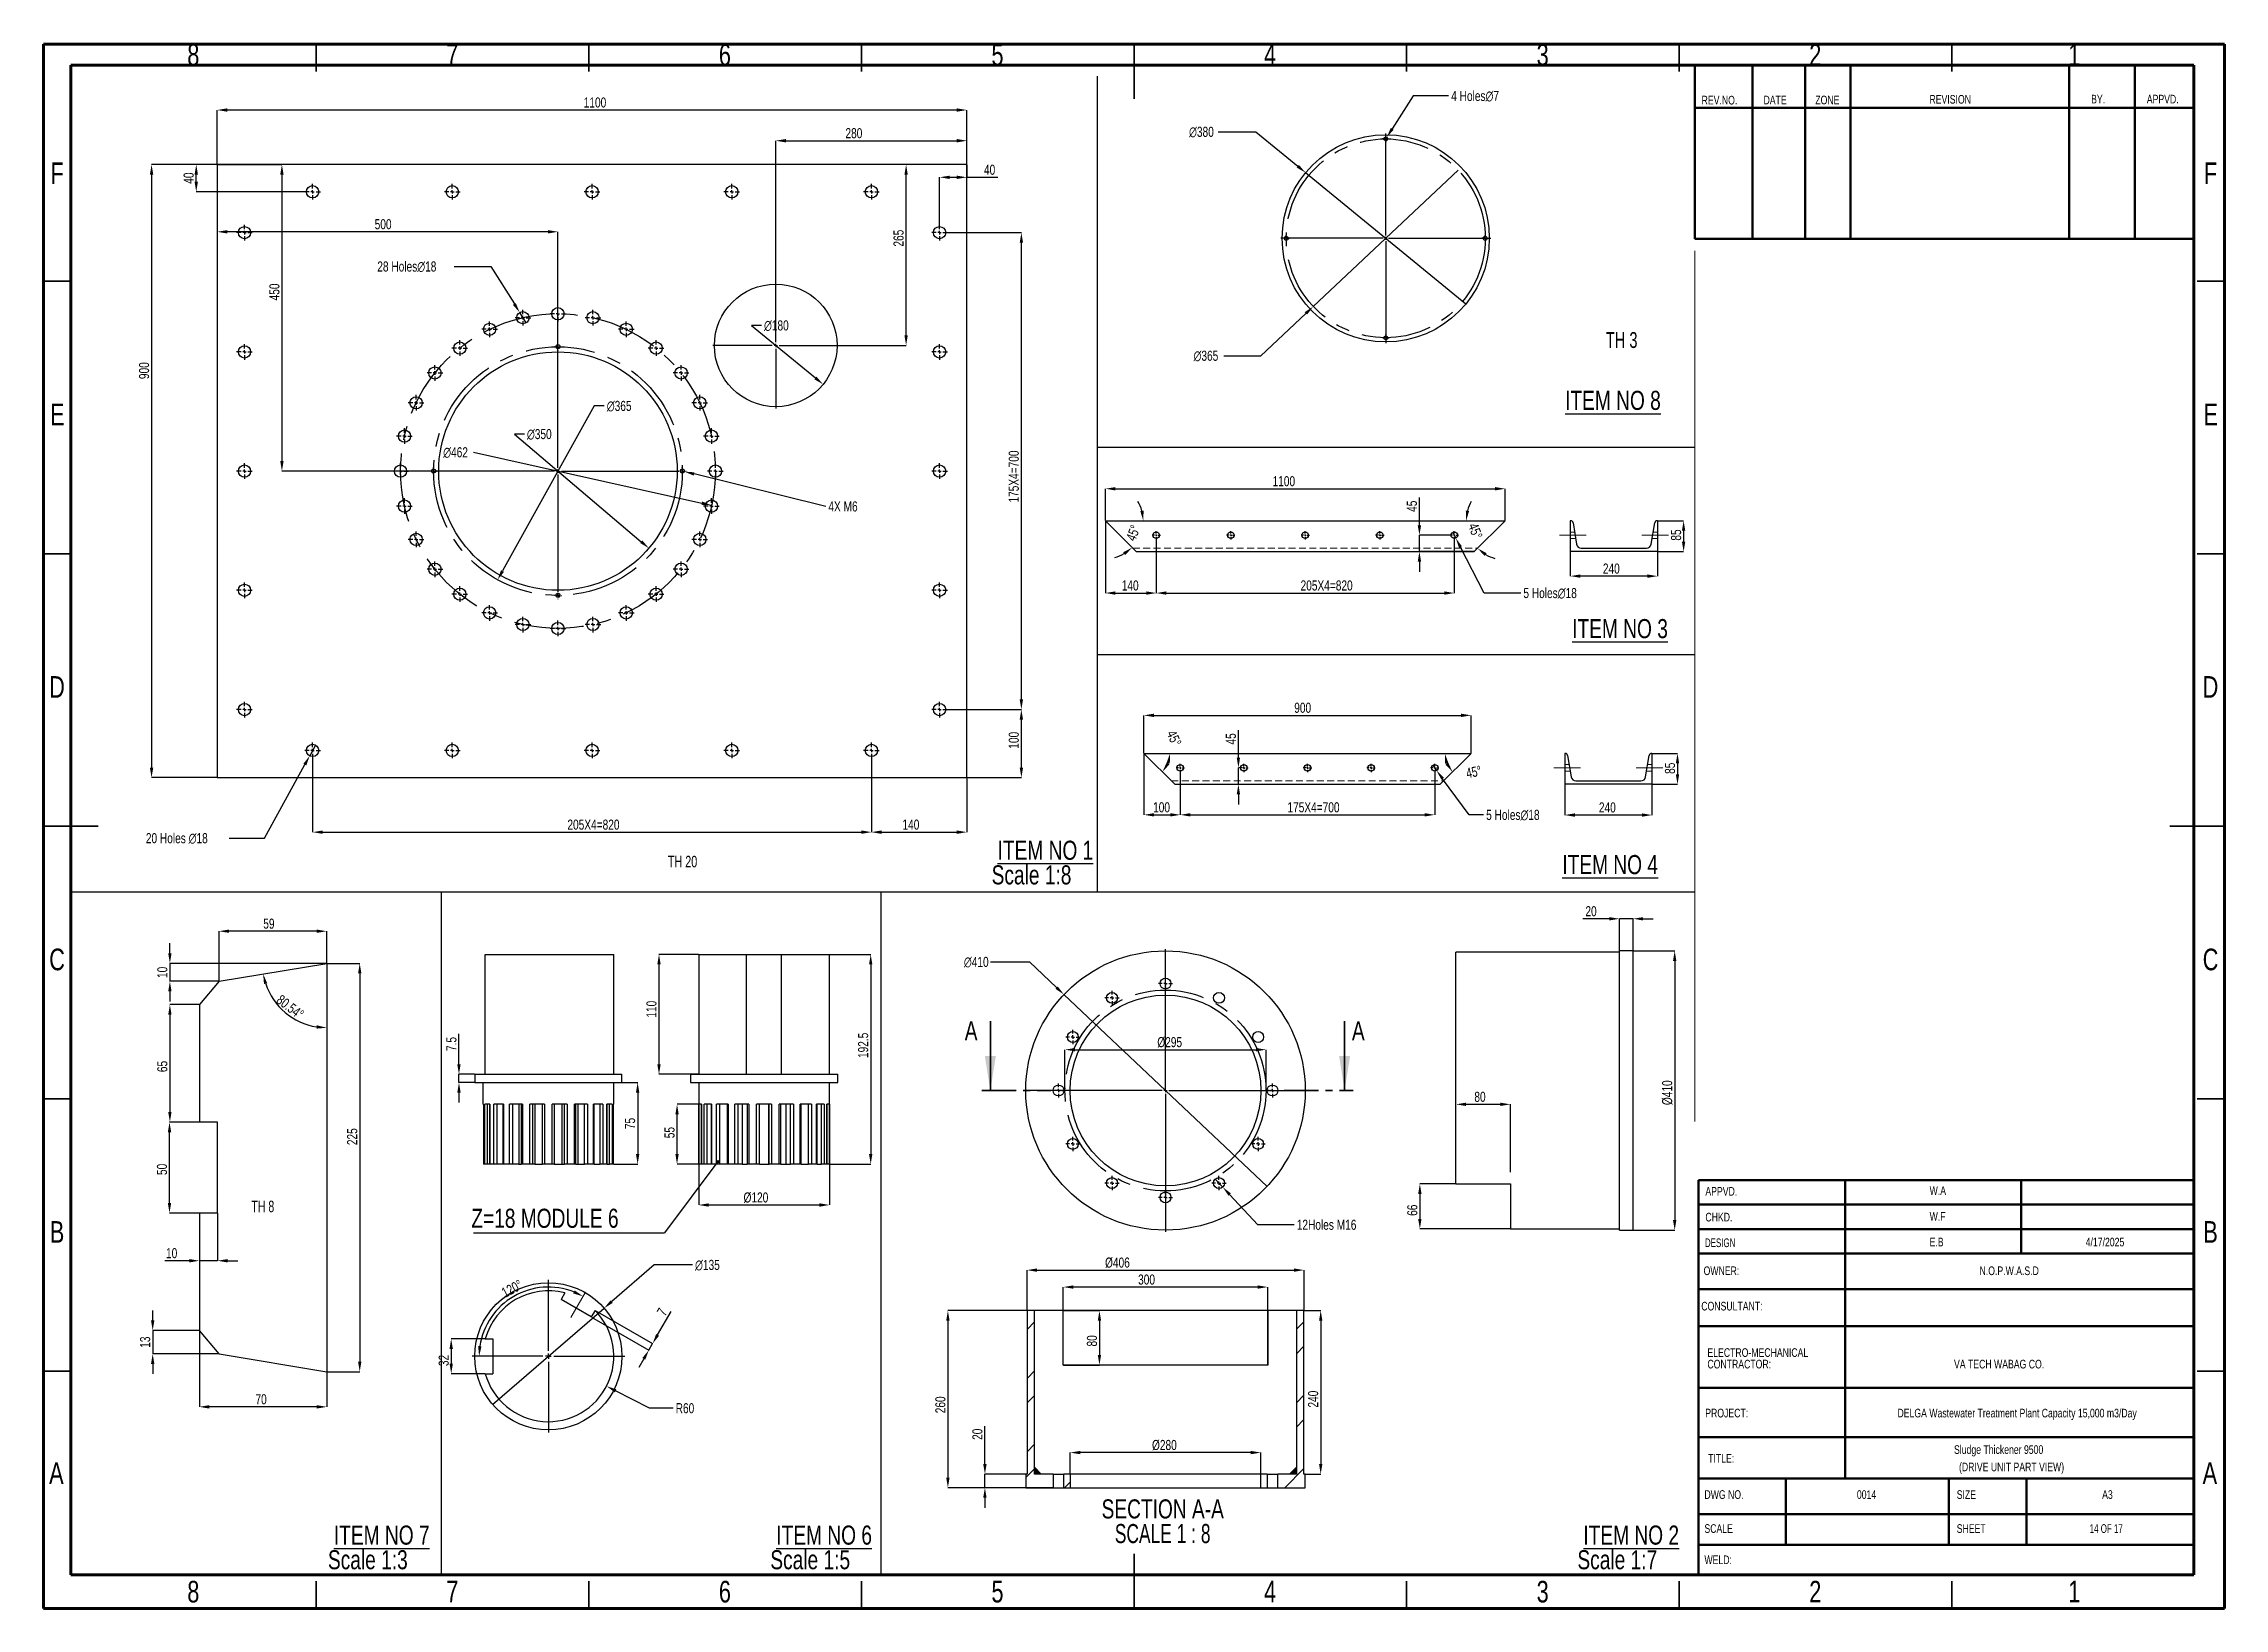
# Model space of a CAD drawing. Header units: millimetres. Extents: x 122 to 2816, y -707 to 556.
# Drawn here: x 580.7 to 980.7, y -703.9 to -416.8 of the extents above; entities that cross this region are included whole.
import ezdxf

# ---------------------------------------------------------------- set-up
doc = ezdxf.new("R2010")
doc.units = ezdxf.units.MM
doc.header["$PDSIZE"] = -1
for name, pattern in [('CENTER', [10.16, 6.35, -1.27, 1.27, -1.27]), ('CENTERX2', [20.32, 12.7, -2.54, 2.54, -2.54]), ('HIDDEN', [1.905, 1.27, -0.635])]:
    doc.linetypes.add(name, pattern=pattern)
doc.layers.add('FORMAT', color=7, linetype='Continuous')
doc.styles.add('SLDTEXTSTYLE0', font='TXT', dxfattribs={"width": 0.7})
doc.styles.add('SLDTEXTSTYLE10', font='TXT', dxfattribs={"width": 0.6875})
doc.styles.add('SLDTEXTSTYLE12', font='TXT', dxfattribs={"width": 0.681818})
doc.styles.add('SLDTEXTSTYLE6', font='TXT', dxfattribs={"width": 0.687299})
doc.styles.add('SLDTEXTSTYLE7', font='TXT', dxfattribs={"width": 0.75})
doc.dimstyles.new('SLDDIMSTYLE1', dxfattribs={"dimtxt": 2.5, "dimasz": 0.569872, "dimexe": 0, "dimexo": 0.625, "dimgap": 0, "dimtad": 1, "dimdec": 0, "dimrnd": 1e-09, "dimtxsty": 'Standard', "dimblk1": 'DOT', "dimblk2": 'DOT', "dimsah": 1, "dimcen": 2.5, "dimazin": 3, "dimtfac": 0.569872, "dimtdec": 0, "dimtmove": 0, "dimatfit": 3, "dimldrblk": 'DOT', "dimfrac": 2})
doc.dimstyles.new('SLDDIMSTYLE17', dxfattribs={"dimtxt": 1.852083, "dimasz": 1.852083, "dimexe": 0, "dimexo": 0.625, "dimgap": 0.463021, "dimtad": 1, "dimdec": 0, "dimlfac": 10, "dimrnd": 1e-09, "dimzin": 12, "dimtxsty": 'SLDTEXTSTYLE7', "dimblk1": 'NONE', "dimsah": 1, "dimcen": 0, "dimazin": 3, "dimtfac": 1, "dimtdec": 0, "dimtmove": 0, "dimatfit": 3, "dimldrblk": 'NONE', "dimfrac": 2, "dimtzin": 12})
doc.dimstyles.new('SLDDIMSTYLE20', dxfattribs={"dimtxt": 1.852083, "dimasz": 1.852083, "dimexe": 0, "dimexo": 0.625, "dimgap": 0.463021, "dimtad": 1, "dimdec": 0, "dimlfac": 10, "dimrnd": 1e-09, "dimzin": 12, "dimtxsty": 'SLDTEXTSTYLE7', "dimblk1": 'NONE', "dimsah": 1, "dimcen": 0, "dimazin": 3, "dimtfac": 1, "dimtdec": 0, "dimtmove": 0, "dimatfit": 3, "dimldrblk": 'NONE', "dimfrac": 2, "dimtzin": 12})
doc.dimstyles.new('SLDDIMSTYLE34', dxfattribs={"dimtxt": 1.852083, "dimasz": 1.852083, "dimexe": 0, "dimexo": 0.625, "dimgap": 0.463021, "dimtad": 1, "dimdec": 0, "dimlfac": 5, "dimrnd": 1e-09, "dimzin": 12, "dimtxsty": 'SLDTEXTSTYLE7', "dimsah": 1, "dimcen": 0, "dimazin": 3, "dimtfac": 1, "dimtdec": 0, "dimtmove": 0, "dimatfit": 3, "dimfrac": 2, "dimtzin": 12})
doc.dimstyles.new('SLDDIMSTYLE37', dxfattribs={"dimtxt": 1.852083, "dimasz": 1.852083, "dimexe": 0, "dimexo": 0.625, "dimgap": 0.463021, "dimtad": 1, "dimlfac": 5, "dimzin": 12, "dimtxsty": 'SLDTEXTSTYLE7', "dimsah": 1, "dimcen": 2.5, "dimazin": 3, "dimtfac": 1, "dimtmove": 0, "dimatfit": 3, "dimfrac": 2, "dimtzin": 12})
doc.dimstyles.new('SLDDIMSTYLE44', dxfattribs={"dimtxt": 1.852083, "dimasz": 1.852083, "dimexe": 0, "dimexo": 0.625, "dimgap": 0.463021, "dimtad": 1, "dimdec": 1, "dimlfac": 5, "dimrnd": 1e-09, "dimzin": 12, "dimtxsty": 'SLDTEXTSTYLE7', "dimsah": 1, "dimcen": 2.5, "dimazin": 3, "dimtfac": 1, "dimtdec": 1, "dimtmove": 0, "dimatfit": 3, "dimfrac": 2, "dimtzin": 12})
doc.dimstyles.new('SLDDIMSTYLE63', dxfattribs={"dimtxt": 1.852083, "dimasz": 1.852083, "dimexe": 0, "dimexo": 0.625, "dimgap": 0.463021, "dimtad": 1, "dimdec": 1, "dimlfac": 5, "dimrnd": 1e-09, "dimzin": 12, "dimtxsty": 'SLDTEXTSTYLE7', "dimsah": 1, "dimcen": 2.5, "dimazin": 3, "dimtfac": 1, "dimtmove": 0, "dimatfit": 0, "dimfrac": 2, "dimtzin": 12})
doc.dimstyles.new('SLDDIMSTYLE64', dxfattribs={"dimtxt": 1.852083, "dimasz": 1.852083, "dimexe": 0, "dimexo": 0.625, "dimgap": 0.463021, "dimtad": 1, "dimdec": 0, "dimlfac": 15, "dimrnd": 1e-09, "dimzin": 12, "dimtxsty": 'SLDTEXTSTYLE7', "dimsah": 1, "dimcen": 2.5, "dimazin": 3, "dimtfac": 1, "dimtdec": 0, "dimtmove": 0, "dimatfit": 0, "dimfrac": 2, "dimtzin": 12})
doc.dimstyles.new('SLDDIMSTYLE65', dxfattribs={"dimtxt": 1.852083, "dimasz": 1.852083, "dimexe": 0, "dimexo": 0.625, "dimgap": 0.463021, "dimtad": 1, "dimdec": 0, "dimlfac": 15, "dimrnd": 1e-09, "dimzin": 12, "dimtxsty": 'SLDTEXTSTYLE7', "dimsah": 1, "dimcen": 2.5, "dimazin": 3, "dimtfac": 1, "dimtdec": 0, "dimtmove": 0, "dimatfit": 3, "dimfrac": 2, "dimtzin": 12})
doc.dimstyles.new('SLDDIMSTYLE66', dxfattribs={"dimtxt": 1.852083, "dimasz": 1.852083, "dimexe": 0, "dimexo": 0.625, "dimgap": 0.463021, "dimtad": 1, "dimlfac": 15, "dimzin": 12, "dimtxsty": 'SLDTEXTSTYLE7', "dimsah": 1, "dimcen": 2.5, "dimazin": 3, "dimtfac": 1, "dimtmove": 0, "dimatfit": 3, "dimfrac": 2, "dimtzin": 12})
doc.dimstyles.new('SLDDIMSTYLE67', dxfattribs={"dimtxt": 1.852083, "dimasz": 1.852083, "dimexe": 0, "dimexo": 0.625, "dimgap": 0.463021, "dimtad": 1, "dimdec": 0, "dimlfac": 15, "dimrnd": 1e-09, "dimzin": 12, "dimtxsty": 'SLDTEXTSTYLE7', "dimblk1": 'NONE', "dimsah": 1, "dimcen": 0, "dimazin": 3, "dimtfac": 1, "dimtdec": 0, "dimtmove": 0, "dimatfit": 3, "dimldrblk": 'NONE', "dimfrac": 2, "dimtzin": 12})
doc.dimstyles.new('SLDDIMSTYLE68', dxfattribs={"dimtxt": 1.852083, "dimasz": 1.852083, "dimexe": 0, "dimexo": 0.625, "dimgap": 0.463021, "dimtad": 1, "dimdec": 0, "dimlfac": 8, "dimrnd": 1e-09, "dimzin": 12, "dimtxsty": 'SLDTEXTSTYLE7', "dimsah": 1, "dimcen": 2.5, "dimazin": 3, "dimtfac": 1, "dimtdec": 0, "dimtmove": 0, "dimatfit": 3, "dimfrac": 2, "dimtzin": 12})
doc.dimstyles.new('SLDDIMSTYLE69', dxfattribs={"dimtxt": 1.852083, "dimasz": 1.852083, "dimexe": 0, "dimexo": 0.625, "dimgap": 0.463021, "dimtad": 1, "dimdec": 0, "dimlfac": 8, "dimrnd": 1e-09, "dimzin": 12, "dimtxsty": 'SLDTEXTSTYLE7', "dimblk1": 'NONE', "dimsah": 1, "dimcen": 0, "dimazin": 3, "dimtfac": 1, "dimtdec": 0, "dimtmove": 0, "dimatfit": 3, "dimldrblk": 'NONE', "dimfrac": 2, "dimtzin": 12})
doc.dimstyles.new('SLDDIMSTYLE7', dxfattribs={"dimtxt": 1.852083, "dimasz": 1.852083, "dimexe": 0, "dimexo": 0.625, "dimgap": 0.463021, "dimtad": 1, "dimdec": 0, "dimlfac": 5, "dimrnd": 1e-09, "dimzin": 12, "dimtxsty": 'SLDTEXTSTYLE7', "dimsah": 1, "dimcen": 2.5, "dimazin": 3, "dimtfac": 1, "dimtdec": 0, "dimtmove": 0, "dimatfit": 3, "dimfrac": 2, "dimtzin": 12})
doc.dimstyles.new('SLDDIMSTYLE70', dxfattribs={"dimtxt": 1.852083, "dimasz": 1.852083, "dimexe": 0, "dimexo": 0.625, "dimgap": 0.463021, "dimtad": 1, "dimdec": 0, "dimlfac": 8, "dimrnd": 1e-09, "dimzin": 12, "dimtxsty": 'SLDTEXTSTYLE7', "dimblk1": 'NONE', "dimsah": 1, "dimcen": 0, "dimazin": 3, "dimtfac": 1, "dimtdec": 0, "dimtmove": 0, "dimatfit": 3, "dimldrblk": 'NONE', "dimfrac": 2, "dimtzin": 12})
doc.dimstyles.new('SLDDIMSTYLE71', dxfattribs={"dimtxt": 1.852083, "dimasz": 1.852083, "dimexe": 0, "dimexo": 0.625, "dimgap": 0.463021, "dimtad": 1, "dimdec": 0, "dimlfac": 8, "dimrnd": 1e-09, "dimzin": 12, "dimtxsty": 'SLDTEXTSTYLE7', "dimsah": 1, "dimcen": 2.5, "dimazin": 3, "dimtfac": 1, "dimtdec": 0, "dimtmove": 0, "dimatfit": 0, "dimfrac": 2, "dimtzin": 12})
doc.dimstyles.new('SLDDIMSTYLE72', dxfattribs={"dimtxt": 1.852083, "dimasz": 1.852083, "dimexe": 0, "dimexo": 0.625, "dimgap": 0.463021, "dimtad": 1, "dimlfac": 3, "dimzin": 12, "dimtxsty": 'SLDTEXTSTYLE7', "dimsah": 1, "dimcen": 2.5, "dimazin": 3, "dimtfac": 1, "dimtmove": 0, "dimatfit": 3, "dimfrac": 2, "dimtzin": 12})
doc.dimstyles.new('SLDDIMSTYLE73', dxfattribs={"dimtxt": 1.852083, "dimasz": 1.852083, "dimexe": 0, "dimexo": 0.625, "dimgap": 0.463021, "dimtad": 1, "dimdec": 0, "dimlfac": 3, "dimrnd": 1e-09, "dimzin": 12, "dimtxsty": 'SLDTEXTSTYLE7', "dimsah": 1, "dimcen": 2.5, "dimazin": 3, "dimtfac": 1, "dimtdec": 0, "dimtmove": 0, "dimatfit": 3, "dimfrac": 2, "dimtzin": 12})
doc.dimstyles.new('SLDDIMSTYLE74', dxfattribs={"dimtxt": 1.852083, "dimasz": 1.852083, "dimexe": 0, "dimexo": 0.625, "dimgap": 0.463021, "dimtad": 1, "dimdec": 0, "dimlfac": 3, "dimrnd": 1e-09, "dimzin": 12, "dimtxsty": 'SLDTEXTSTYLE7', "dimsah": 1, "dimcen": 2.5, "dimazin": 3, "dimtfac": 1, "dimtdec": 0, "dimtmove": 0, "dimatfit": 0, "dimfrac": 2, "dimtzin": 12})
doc.dimstyles.new('SLDDIMSTYLE75', dxfattribs={"dimtxt": 1.852083, "dimasz": 1.852083, "dimexe": 0, "dimexo": 0.625, "dimgap": 0.463021, "dimtad": 1, "dimdec": 0, "dimlfac": 8, "dimrnd": 1e-09, "dimzin": 12, "dimtxsty": 'SLDTEXTSTYLE7', "dimsah": 1, "dimcen": 0, "dimazin": 3, "dimtfac": 1, "dimtdec": 0, "dimtmove": 0, "dimatfit": 3, "dimfrac": 2, "dimtzin": 12})
doc.dimstyles.new('SLDDIMSTYLE76', dxfattribs={"dimtxt": 1.852083, "dimasz": 1.852083, "dimexe": 0, "dimexo": 0.625, "dimgap": 0.463021, "dimtad": 1, "dimdec": 0, "dimlfac": 8, "dimrnd": 1e-09, "dimzin": 12, "dimtxsty": 'SLDTEXTSTYLE7', "dimblk1": 'NONE', "dimsah": 1, "dimcen": 0, "dimazin": 3, "dimtfac": 1, "dimtdec": 0, "dimtmove": 0, "dimatfit": 3, "dimldrblk": 'NONE', "dimfrac": 2, "dimtzin": 12})
doc.dimstyles.new('SLDDIMSTYLE8', dxfattribs={"dimtxt": 1.852083, "dimasz": 1.852083, "dimexe": 0, "dimexo": 0.625, "dimgap": 0.463021, "dimtad": 1, "dimdec": 0, "dimlfac": 5, "dimrnd": 1e-09, "dimzin": 12, "dimtxsty": 'SLDTEXTSTYLE7', "dimblk1": 'NONE', "dimsah": 1, "dimcen": 0, "dimazin": 3, "dimtfac": 1, "dimtdec": 0, "dimtmove": 0, "dimatfit": 3, "dimldrblk": 'NONE', "dimfrac": 2, "dimtzin": 12})
doc.dimstyles.new('SLDDIMSTYLE9', dxfattribs={"dimtxt": 1.852083, "dimasz": 1.852083, "dimexe": 0, "dimexo": 0.625, "dimgap": 0.463021, "dimtad": 1, "dimdec": 0, "dimlfac": 5, "dimrnd": 1e-09, "dimzin": 12, "dimtxsty": 'SLDTEXTSTYLE7', "dimsah": 1, "dimcen": 2.5, "dimazin": 3, "dimtfac": 1, "dimtdec": 0, "dimtmove": 0, "dimatfit": 0, "dimfrac": 2, "dimtzin": 12})
pattern_1 = [(45, (565.748, -708.879), (-6.7352, 6.7352), []), (45, (570.238, -708.879), (-6.7352, 6.7352), [])]

msp = doc.modelspace()

# ---------------------------------------------------------------- texts
at = {"color": 7, "linetype": 'Continuous', "lineweight": 0}
for s, insert, char_height, attachment_point, style in [('8', (608.208062, -416.818981), 3.96875, 2, 'SLDTEXTSTYLE7'), ('7', (655.708062, -416.818981), 3.96875, 2, 'SLDTEXTSTYLE7'), ('6', (705.708062, -416.818981), 3.96875, 2, 'SLDTEXTSTYLE7'), ('5', (755.708062, -416.818981), 3.96875, 2, 'SLDTEXTSTYLE7'), ('4', (805.708062, -416.818981), 3.96875, 2, 'SLDTEXTSTYLE7'), ('3', (855.708062, -416.818981), 3.96875, 2, 'SLDTEXTSTYLE7'), ('2', (905.708062, -416.818981), 3.96875, 2, 'SLDTEXTSTYLE7'), ('1', (953.208062, -416.818981), 3.96875, 2, 'SLDTEXTSTYLE7'), ('REV.NO.', (884.86415, -426.343027), 1.5875, 1, 'SLDTEXTSTYLE7'), ('DATE', (896.217072, -426.31375), 1.5875, 1, 'SLDTEXTSTYLE7'), ('ZONE', (905.715397, -426.31375), 1.5875, 1, 'SLDTEXTSTYLE7'), ('REVISION', (926.65593, -426.186609), 1.5875, 1, 'SLDTEXTSTYLE7'), ('BY.', (956.309074, -426.157332), 1.5875, 1, 'SLDTEXTSTYLE7'), ('APPVD.', (966.520065, -426.157332), 1.5875, 1, 'SLDTEXTSTYLE7'), ('F', (583.205765, -438.568981), 3.96875, 2, 'SLDTEXTSTYLE7'), ('F', (978.205765, -438.568981), 3.96875, 2, 'SLDTEXTSTYLE7'), ('E', (583.255834, -482.818981), 3.96875, 2, 'SLDTEXTSTYLE7'), ('E', (978.255834, -482.818981), 3.96875, 2, 'SLDTEXTSTYLE7'), ('D', (583.200712, -532.818981), 3.96875, 2, 'SLDTEXTSTYLE7'), ('D', (978.200712, -532.818981), 3.96875, 2, 'SLDTEXTSTYLE7'), ('C', (583.206684, -582.818981), 3.96875, 2, 'SLDTEXTSTYLE7'), ('C', (978.206684, -582.818981), 3.96875, 2, 'SLDTEXTSTYLE7'), ('APPVD.', (885.552798, -626.560135), 1.5875, 1, 'SLDTEXTSTYLE7'), ('W.A', (926.686235, -626.428263), 1.5875, 1, 'SLDTEXTSTYLE7'), ('CHKD.', (885.552798, -631.293838), 1.5875, 1, 'SLDTEXTSTYLE7'), ('W.F', (926.686235, -631.161966), 1.5875, 1, 'SLDTEXTSTYLE7'), ('B', (583.218627, -632.818981), 3.96875, 2, 'SLDTEXTSTYLE7'), ('DESIGN', (885.466478, -635.995644), 1.5875, 1, 'SLDTEXTSTYLE6'), ('E.B', (926.686235, -635.863772), 1.5875, 1, 'SLDTEXTSTYLE7'), ('B', (978.218627, -632.818981), 3.96875, 2, 'SLDTEXTSTYLE7'), ('OWNER:', (885.22115, -641.136517), 1.5875, 1, 'SLDTEXTSTYLE7'), ('CONSULTANT:', (884.801975, -647.625098), 1.5875, 1, 'SLDTEXTSTYLE7'), ('PROJECT:', (885.527055, -667.24853), 1.5875, 1, 'SLDTEXTSTYLE7'), ('TITLE:', (886.07386, -675.568198), 1.5875, 1, 'SLDTEXTSTYLE7'), ('Sludge Thickener 9500', (931.157153, -673.945417), 1.5875, 1, 'SLDTEXTSTYLE7'), ('A', (583.087713, -677.068981), 3.96875, 2, 'SLDTEXTSTYLE7'), ('A', (978.087713, -677.068981), 3.96875, 2, 'SLDTEXTSTYLE7'), ('DWG NO.', (885.379513, -682.195579), 1.5875, 1, 'SLDTEXTSTYLE7'), ('SIZE', (931.655299, -682.195579), 1.5875, 1, 'SLDTEXTSTYLE7'), ('SCALE', (885.379513, -688.431928), 1.5875, 1, 'SLDTEXTSTYLE7'), ('SHEET', (931.655299, -688.431928), 1.5875, 1, 'SLDTEXTSTYLE7'), ('WELD:', (885.379513, -694.171686), 1.5875, 1, 'SLDTEXTSTYLE7'), ('8', (608.208062, -698.818981), 3.96875, 2, 'SLDTEXTSTYLE7'), ('7', (655.708062, -698.818981), 3.96875, 2, 'SLDTEXTSTYLE7'), ('6', (705.708062, -698.818981), 3.96875, 2, 'SLDTEXTSTYLE7'), ('5', (755.708062, -698.818981), 3.96875, 2, 'SLDTEXTSTYLE7'), ('4', (805.708062, -698.818981), 3.96875, 2, 'SLDTEXTSTYLE7'), ('3', (855.708062, -698.818981), 3.96875, 2, 'SLDTEXTSTYLE7'), ('2', (905.708062, -698.818981), 3.96875, 2, 'SLDTEXTSTYLE7'), ('1', (953.208062, -698.818981), 3.96875, 2, 'SLDTEXTSTYLE7')]:
    msp.add_mtext(s, dxfattribs=dict(at, insert=insert, char_height=char_height, attachment_point=attachment_point, style=style))
at = {"color": 7, "linetype": 'Continuous', "char_height": 3.5, "attachment_point": 1, "style": 'SLDTEXTSTYLE7'}
for insert in [(749.703021, -596.150383), (820.719913, -596.150383)]:
    msp.add_mtext('A', dxfattribs=dict(at, insert=insert))
at = {"layer": 'FORMAT'}
for s, insert, char_height, attachment_point, style in [('TH 3', (867.302322, -469.694502), 2.9104167, 1, 'SLDTEXTSTYLE10'), ('\\LITEM NO 8', (859.820818, -480.472461), 3.5, 1, 'SLDTEXTSTYLE7'), ('\\LITEM NO 3', (861.120501, -522.352293), 3.5, 1, 'SLDTEXTSTYLE7'), ('TH 20', (695.241396, -565.788829), 2.1166667, 1, 'SLDTEXTSTYLE0'), ('\\LITEM NO 4', (859.308537, -565.650173), 3.5, 1, 'SLDTEXTSTYLE7'), ('TH 8', (618.836666, -629.062177), 2.1166667, 1, 'SLDTEXTSTYLE10'), ('4/17/2025', (955.309465, -635.863772), 1.5875, 1, 'SLDTEXTSTYLE7'), ('N.O.P.W.A.S.D', (935.838811, -641.136517), 1.5875, 1, 'SLDTEXTSTYLE7'), ('VA TECH WABAG CO.', (931.157153, -658.263026), 1.5875, 1, 'SLDTEXTSTYLE7'), ('DELGA Wastewater Treatment Plant Capacity 15,000 m3/Day', (942.733222, -667.24853), 1.5875, 2, 'SLDTEXTSTYLE7'), ('(DRIVE UNIT PART VIEW)', (941.716113, -677.126974), 1.5875, 2, 'SLDTEXTSTYLE7'), ('0014', (913.340879, -682.195579), 1.5875, 1, 'SLDTEXTSTYLE7'), ('A3', (958.327813, -682.195579), 1.5875, 1, 'SLDTEXTSTYLE7'), ('14 OF 17', (956.036594, -688.431928), 1.5875, 1, 'SLDTEXTSTYLE10')]:
    msp.add_mtext(s, dxfattribs=dict(at, insert=insert, char_height=char_height, attachment_point=attachment_point, style=style))

# ---------------------------------------------------------------- blocks, each defined once
blk = doc.blocks.new('SW_NOTE_0_167')
at = {"layer": 'FORMAT', "color": 0, "char_height": 3.5, "attachment_point": 2, "style": 'SLDTEXTSTYLE7'}
for s, insert in [('\\LITEM NO 1', (13.62, 4.51)), ('Scale 1:8', (11.07, -0.01))]:
    blk.add_mtext(s, dxfattribs=dict(at, insert=insert))
blk = doc.blocks.new('SW_NOTE_0_168')
at = {"layer": 'FORMAT', "color": 0, "char_height": 3.5, "attachment_point": 2, "style": 'SLDTEXTSTYLE7'}
for s, insert in [('\\LITEM NO 7', (13.62, 4.51)), ('Scale 1:3', (11.07, -0.01))]:
    blk.add_mtext(s, dxfattribs=dict(at, insert=insert))
blk = doc.blocks.new('SW_NOTE_0_169')
at = {"layer": 'FORMAT', "color": 0, "char_height": 3.5, "attachment_point": 2, "style": 'SLDTEXTSTYLE7'}
for s, insert in [('\\LITEM NO 2', (13.62, 4.51)), ('Scale 1:7', (11.07, -0.01))]:
    blk.add_mtext(s, dxfattribs=dict(at, insert=insert))
blk = doc.blocks.new('SW_NOTE_0_170')
at = {"layer": 'FORMAT', "color": 0, "char_height": 3.5, "attachment_point": 2, "style": 'SLDTEXTSTYLE7'}
for s, insert in [('\\LITEM NO 6', (13.62, 4.51)), ('Scale 1:5', (11.07, -0.01))]:
    blk.add_mtext(s, dxfattribs=dict(at, insert=insert))
blk = doc.blocks.new('SW_NOTE_0_171')
at = {"color": 0, "linetype": 'Continuous', "lineweight": 0, "char_height": 1.5875, "attachment_point": 1, "style": 'SLDTEXTSTYLE7'}
for s, insert in [('ELECTRO-MECHANICAL', (0, 2.05)), ('CONTRACTOR:', (0, -0.07))]:
    blk.add_mtext(s, dxfattribs=dict(at, insert=insert))
blk = doc.blocks.new('*D1507')
at = {"layer": 'Defpoints', "color": 0}
for p in [(840.22, -439.99), (813.63, -464.99)]:
    blk.add_point(p, dxfattribs=at)
at = {"layer": 'FORMAT', "color": 0, "lineweight": -2}
for p, q in [((840.22, -439.99), (813.63, -464.99)), ((804.02, -474.03), (812.28, -466.26)), ((797.23, -474.03), (804.02, -474.03))]:
    blk.add_line(p, q, dxfattribs=at)
at = {"layer": 'FORMAT', "color": 0}
blk.add_solid([(812.07, -466.04), (812.49, -466.49), (813.63, -464.99)], dxfattribs=at)
at = {"layer": 'FORMAT', "color": 0, "insert": (791.67, -473.11), "char_height": 1.852, "attachment_point": 1, "style": 'SLDTEXTSTYLE7'}
blk.add_mtext('\\A1;∅365', dxfattribs=at)
blk = doc.blocks.new('_None')
blk = doc.blocks.new('*D1508')
at = {"layer": 'Defpoints', "color": 0}
for p in [(812.23, -440.45), (841.62, -464.54)]:
    blk.add_point(p, dxfattribs=at)
at = {"layer": 'FORMAT', "color": 0, "lineweight": -2}
for p, q in [((796.17, -432.94), (803.08, -432.94)), ((803.08, -432.94), (810.8, -439.27)), ((841.62, -464.54), (812.23, -440.45))]:
    blk.add_line(p, q, dxfattribs=at)
at = {"layer": 'FORMAT', "color": 0}
blk.add_solid([(810.99, -439.03), (810.6, -439.51), (812.23, -440.45)], dxfattribs=at)
at = {"layer": 'FORMAT', "color": 0, "insert": (790.85, -432.02), "char_height": 1.852, "attachment_point": 1, "style": 'SLDTEXTSTYLE7'}
blk.add_mtext('\\A1;∅380', dxfattribs=at)
blk = doc.blocks.new('*D1509')
at = {"layer": 'Defpoints', "color": 0}
for p in [(826.73, -434.54), (827.11, -433.95)]:
    blk.add_point(p, dxfattribs=at)
at = {"layer": 'FORMAT', "color": 0, "lineweight": -2}
for p, q in [((831.96, -426.36), (828.11, -432.39)), ((838.46, -426.36), (831.96, -426.36)), ((826.73, -434.54), (827.11, -433.95))]:
    blk.add_line(p, q, dxfattribs=at)
at = {"layer": 'FORMAT', "color": 0}
blk.add_solid([(827.85, -432.22), (828.37, -432.55), (827.11, -433.95)], dxfattribs=at)
at = {"layer": 'FORMAT', "color": 0, "insert": (838.93, -425.44), "char_height": 1.8521, "attachment_point": 1, "style": 'SLDTEXTSTYLE7'}
blk.add_mtext('\\A1;4 Holes∅7', dxfattribs=at)
blk = doc.blocks.new('SW_CENTERMARKSYMBOL_174')
at = {"layer": 'FORMAT', "color": 0}
for p, q in [((0, 0.5), (0, 19.25)), ((-0.5, 0), (-19.25, 0)), ((0, 0), (-0.25, 0)), ((0, 0), (0, 0.25)), ((0, 0), (0, -0.25)), ((0, 0), (0.25, 0)), ((0.5, 0), (19.25, 0)), ((0, -0.5), (0, -19.25))]:
    blk.add_line(p, q, dxfattribs=at)
blk = doc.blocks.new('SW_CENTERMARKSYMBOL_175')
at = {"layer": 'FORMAT', "color": 0}
for p, q in [((-0.5, 0), (-0.6, 0)), ((0, 0), (-0.25, 0)), ((0, 0.5), (0, 0.6)), ((0, 0), (0, 0.25)), ((0, 0), (0, -0.25)), ((0, 0), (0.25, 0)), ((0.5, 0), (0.6, 0)), ((0, -0.5), (0, -0.6))]:
    blk.add_line(p, q, dxfattribs=at)
blk = doc.blocks.new('SW_CENTERMARKSYMBOL_176')
at = {"layer": 'FORMAT', "color": 0}
for p, q in [((-0.5, 0), (-0.6, 0)), ((0, 0), (-0.25, 0)), ((0, 0.5), (0, 0.6)), ((0, 0), (0, 0.25)), ((0, 0), (0, -0.25)), ((0, 0), (0.25, 0)), ((0.5, 0), (0.6, 0)), ((0, -0.5), (0, -0.6))]:
    blk.add_line(p, q, dxfattribs=at)
blk = doc.blocks.new('SW_CENTERMARKSYMBOL_177')
at = {"layer": 'FORMAT', "color": 0}
for p, q in [((-0.5, 0), (-0.6, 0)), ((0, 0), (-0.25, 0)), ((0, 0.5), (0, 0.6)), ((0, 0), (0, 0.25)), ((0, 0), (0, -0.25)), ((0, 0), (0.25, 0)), ((0.5, 0), (0.6, 0)), ((0, -0.5), (0, -0.6))]:
    blk.add_line(p, q, dxfattribs=at)
blk = doc.blocks.new('SW_CENTERMARKSYMBOL_178')
at = {"layer": 'FORMAT', "color": 0}
for p, q in [((-0.5, 0), (-0.6, 0)), ((0, 0), (-0.25, 0)), ((0, 0.5), (0, 0.6)), ((0, 0), (0, 0.25)), ((0, 0), (0, -0.25)), ((0, 0), (0.25, 0)), ((0.5, 0), (0.6, 0)), ((0, -0.5), (0, -0.6))]:
    blk.add_line(p, q, dxfattribs=at)
blk = doc.blocks.new('*D1510')
at = {"layer": 'Defpoints', "color": 0}
for p in [(848.84, -498.44), (775.5, -504.31), (848.84, -504.31)]:
    blk.add_point(p, dxfattribs=at)
at = {"layer": 'FORMAT', "color": 0, "lineweight": -2}
for p, q in [((775.5, -504.25), (775.5, -498.44)), ((777.35, -498.44), (846.98, -498.44)), ((848.84, -504.25), (848.84, -498.44))]:
    blk.add_line(p, q, dxfattribs=at)
at = {"layer": 'FORMAT', "color": 0}
for points in [[(777.35, -498.13), (777.35, -498.75), (775.5, -498.44)], [(846.98, -498.13), (846.98, -498.75), (848.84, -498.44)]]:
    blk.add_solid(points, dxfattribs=at)
at = {"layer": 'FORMAT', "color": 0, "insert": (808.23, -496.13), "char_height": 1.852, "attachment_point": 2, "style": 'SLDTEXTSTYLE7'}
blk.add_mtext('\\A1;1100', dxfattribs=at)
blk = doc.blocks.new('*D1511')
at = {"layer": 'Defpoints', "color": 0}
for p in [(775.5, -504.31), (775.5, -504.31), (781.52, -507.79), (848.84, -504.31), (781.17, -509.98)]:
    blk.add_point(p, dxfattribs=at)
at = {"layer": 'FORMAT', "color": 0, "lineweight": -2}
for start, end in [(15.3151, 30.6303), (284.3697, 299.6849)]:
    blk.add_arc((775.5, -504.31), 6.95, start, end, dxfattribs=at)
at = {"layer": 'FORMAT', "color": 0}
for points in [[(782.51, -502.44), (781.9, -502.52), (782.45, -504.31)], [(778.76, -510.1), (779.13, -510.6), (780.42, -509.23)]]:
    blk.add_solid(points, dxfattribs=at)
at = {"layer": 'FORMAT', "color": 0, "insert": (779.22, -507.52), "char_height": 1.852, "attachment_point": 1, "rotation": 68.4497, "style": 'SLDTEXTSTYLE7'}
blk.add_mtext('\\A1;45°', dxfattribs=at)
blk = doc.blocks.new('*D1512')
at = {"layer": 'Defpoints', "color": 0}
for p in [(775.5, -504.31), (842.63, -507.89), (848.84, -504.31), (848.84, -504.31), (843.17, -509.98)]:
    blk.add_point(p, dxfattribs=at)
at = {"layer": 'FORMAT', "color": 0, "lineweight": -2}
for start, end in [(150.2879, 165.144), (239.856, 254.7121)]:
    blk.add_arc((848.84, -504.31), 7.16, start, end, dxfattribs=at)
at = {"layer": 'FORMAT', "color": 0}
for points in [[(842.22, -502.52), (841.61, -502.44), (841.67, -504.31)], [(845.05, -510.75), (845.43, -510.26), (843.77, -509.38)]]:
    blk.add_solid(points, dxfattribs=at)
at = {"layer": 'FORMAT', "color": 0, "insert": (843.73, -504.53), "char_height": 1.852, "attachment_point": 1, "rotation": 290.8774, "style": 'SLDTEXTSTYLE7'}
blk.add_mtext('\\A1;45°', dxfattribs=at)
blk = doc.blocks.new('*D1513')
at = {"layer": 'Defpoints', "color": 0}
for p in [(775.5, -504.31), (784.84, -507.75), (784.84, -517.58)]:
    blk.add_point(p, dxfattribs=at)
at = {"layer": 'FORMAT', "color": 0, "lineweight": -2}
for p, q in [((775.5, -504.38), (775.5, -517.58)), ((784.84, -507.81), (784.84, -517.58)), ((777.35, -517.58), (782.98, -517.58))]:
    blk.add_line(p, q, dxfattribs=at)
at = {"layer": 'FORMAT', "color": 0}
for points in [[(777.35, -517.27), (777.35, -517.89), (775.5, -517.58)], [(782.98, -517.27), (782.98, -517.89), (784.84, -517.58)]]:
    blk.add_solid(points, dxfattribs=at)
at = {"layer": 'FORMAT', "color": 0, "insert": (780.05, -515.26), "char_height": 1.852, "attachment_point": 2, "style": 'SLDTEXTSTYLE7'}
blk.add_mtext('\\A1;140', dxfattribs=at)
blk = doc.blocks.new('*D1514')
at = {"layer": 'Defpoints', "color": 0}
for p in [(784.84, -507.75), (839.5, -507.75), (839.5, -517.58)]:
    blk.add_point(p, dxfattribs=at)
at = {"layer": 'FORMAT', "color": 0, "lineweight": -2}
for p, q in [((784.84, -507.81), (784.84, -517.58)), ((839.5, -507.81), (839.5, -517.58)), ((786.69, -517.58), (837.65, -517.58))]:
    blk.add_line(p, q, dxfattribs=at)
at = {"layer": 'FORMAT', "color": 0}
for points in [[(786.69, -517.27), (786.69, -517.89), (784.84, -517.58)], [(837.65, -517.27), (837.65, -517.89), (839.5, -517.58)]]:
    blk.add_solid(points, dxfattribs=at)
at = {"layer": 'FORMAT', "color": 0, "insert": (816.08, -515.26), "char_height": 1.8521, "attachment_point": 2, "style": 'SLDTEXTSTYLE7'}
blk.add_mtext('\\A1;205X4=820', dxfattribs=at)
blk = doc.blocks.new('*D1515')
at = {"layer": 'Defpoints', "color": 0}
for p in [(839.23, -506.45), (839.78, -507.51)]:
    blk.add_point(p, dxfattribs=at)
at = {"layer": 'FORMAT', "color": 0, "lineweight": -2}
for p, q in [((839.23, -506.45), (839.78, -507.51)), ((844.99, -517.58), (840.63, -509.16)), ((851.71, -517.58), (844.99, -517.58))]:
    blk.add_line(p, q, dxfattribs=at)
at = {"layer": 'FORMAT', "color": 0}
blk.add_solid([(840.9, -509.02), (840.36, -509.3), (839.78, -507.51)], dxfattribs=at)
at = {"layer": 'FORMAT', "color": 0, "insert": (852.17, -516.65), "char_height": 1.8521, "attachment_point": 1, "style": 'SLDTEXTSTYLE7'}
blk.add_mtext('\\A1;5 Holes∅18', dxfattribs=at)
blk = doc.blocks.new('*D1516')
at = {"layer": 'Defpoints', "color": 0}
for p in [(838.74, -506.98), (833.1, -509.98), (843.17, -509.98)]:
    blk.add_point(p, dxfattribs=at)
at = {"layer": 'FORMAT', "color": 0, "lineweight": -2}
for p, q in [((833.1, -505.13), (833.1, -500.03)), ((838.67, -506.98), (833.1, -506.98)), ((833.1, -509.98), (833.1, -506.98)), ((843.11, -509.98), (833.1, -509.98)), ((833.1, -511.83), (833.1, -513.68))]:
    blk.add_line(p, q, dxfattribs=at)
at = {"layer": 'FORMAT', "color": 0}
for points in [[(832.79, -505.13), (833.41, -505.13), (833.1, -506.98)], [(832.79, -511.83), (833.41, -511.83), (833.1, -509.98)]]:
    blk.add_solid(points, dxfattribs=at)
at = {"layer": 'FORMAT', "color": 0, "insert": (830.78, -501.65), "char_height": 1.852, "attachment_point": 2, "rotation": 90, "style": 'SLDTEXTSTYLE7'}
blk.add_mtext('\\A1;45', dxfattribs=at)
blk = doc.blocks.new('SW_CENTERMARKSYMBOL_179')
at = {"layer": 'FORMAT', "color": 0}
for p, q in [((-0.33, 0), (-0.77, 0)), ((0, 0), (-0.17, 0)), ((0, 0.33), (0, 0.77)), ((0, 0), (0, 0.17)), ((0, 0), (0, -0.17)), ((0, 0), (0.17, 0)), ((0.33, 0), (0.77, 0)), ((0, -0.33), (0, -0.77))]:
    blk.add_line(p, q, dxfattribs=at)
blk = doc.blocks.new('SW_CENTERMARKSYMBOL_180')
at = {"layer": 'FORMAT', "color": 0}
for p, q in [((-0.33, 0), (-0.77, 0)), ((0, 0), (-0.17, 0)), ((0, 0.33), (0, 0.77)), ((0, 0), (0, 0.17)), ((0, 0), (0, -0.17)), ((0, 0), (0.17, 0)), ((0.33, 0), (0.77, 0)), ((0, -0.33), (0, -0.77))]:
    blk.add_line(p, q, dxfattribs=at)
blk = doc.blocks.new('SW_CENTERMARKSYMBOL_181')
at = {"layer": 'FORMAT', "color": 0}
for p, q in [((-0.33, 0), (-0.77, 0)), ((0, 0), (-0.17, 0)), ((0, 0.33), (0, 0.77)), ((0, 0), (0, 0.17)), ((0, 0), (0, -0.17)), ((0, 0), (0.17, 0)), ((0.33, 0), (0.77, 0)), ((0, -0.33), (0, -0.77))]:
    blk.add_line(p, q, dxfattribs=at)
blk = doc.blocks.new('SW_CENTERMARKSYMBOL_182')
at = {"layer": 'FORMAT', "color": 0}
for p, q in [((-0.33, 0), (-0.77, 0)), ((0, 0), (-0.17, 0)), ((0, 0.33), (0, 0.77)), ((0, 0), (0, 0.17)), ((0, 0), (0, -0.17)), ((0, 0), (0.17, 0)), ((0.33, 0), (0.77, 0)), ((0, -0.33), (0, -0.77))]:
    blk.add_line(p, q, dxfattribs=at)
blk = doc.blocks.new('SW_CENTERMARKSYMBOL_183')
at = {"layer": 'FORMAT', "color": 0}
for p, q in [((-0.33, 0), (-0.77, 0)), ((0, 0), (-0.17, 0)), ((0, 0.33), (0, 0.77)), ((0, 0), (0, 0.17)), ((0, 0), (0, -0.17)), ((0, 0), (0.17, 0)), ((0.33, 0), (0.77, 0)), ((0, -0.33), (0, -0.77))]:
    blk.add_line(p, q, dxfattribs=at)
blk = doc.blocks.new('*D1517')
at = {"layer": 'Defpoints', "color": 0}
for p in [(860.77, -509.98), (876.77, -509.98), (860.77, -514.47)]:
    blk.add_point(p, dxfattribs=at)
at = {"layer": 'FORMAT', "color": 0, "lineweight": -2}
for p, q in [((860.77, -510.04), (860.77, -514.47)), ((876.77, -510.04), (876.77, -514.47)), ((874.92, -514.47), (862.62, -514.47))]:
    blk.add_line(p, q, dxfattribs=at)
at = {"layer": 'FORMAT', "color": 0}
for points in [[(862.62, -514.16), (862.62, -514.78), (860.77, -514.47)], [(874.92, -514.16), (874.92, -514.78), (876.77, -514.47)]]:
    blk.add_solid(points, dxfattribs=at)
at = {"layer": 'FORMAT', "color": 0, "insert": (868.3, -512.16), "char_height": 1.852, "attachment_point": 2, "style": 'SLDTEXTSTYLE7'}
blk.add_mtext('\\A1;240', dxfattribs=at)
blk = doc.blocks.new('*D1518')
at = {"layer": 'Defpoints', "color": 0}
for p in [(876.77, -504.31), (876.77, -509.98), (881.56, -509.98)]:
    blk.add_point(p, dxfattribs=at)
at = {"layer": 'FORMAT', "color": 0, "lineweight": -2}
for p, q in [((876.83, -504.31), (881.56, -504.31)), ((881.56, -506.16), (881.56, -508.13)), ((876.83, -509.98), (881.56, -509.98))]:
    blk.add_line(p, q, dxfattribs=at)
at = {"layer": 'FORMAT', "color": 0}
for points in [[(881.25, -506.16), (881.87, -506.16), (881.56, -504.31)], [(881.25, -508.13), (881.87, -508.13), (881.56, -509.98)]]:
    blk.add_solid(points, dxfattribs=at)
at = {"layer": 'FORMAT', "color": 0, "insert": (879.25, -506.93), "char_height": 1.852, "attachment_point": 2, "rotation": 90, "style": 'SLDTEXTSTYLE7'}
blk.add_mtext('\\A1;85', dxfattribs=at)
blk = doc.blocks.new('*D1519')
at = {"layer": 'Defpoints', "color": 0}
for p in [(842.57, -540.02), (782.57, -546.99), (842.57, -546.99)]:
    blk.add_point(p, dxfattribs=at)
at = {"layer": 'FORMAT', "color": 0, "lineweight": -2}
for p, q in [((782.57, -546.93), (782.57, -540.02)), ((784.43, -540.02), (840.72, -540.02)), ((842.57, -546.93), (842.57, -540.02))]:
    blk.add_line(p, q, dxfattribs=at)
at = {"layer": 'FORMAT', "color": 0}
for points in [[(784.43, -539.71), (784.43, -540.33), (782.57, -540.02)], [(840.72, -539.71), (840.72, -540.33), (842.57, -540.02)]]:
    blk.add_solid(points, dxfattribs=at)
at = {"layer": 'FORMAT', "color": 0, "insert": (811.69, -537.7), "char_height": 1.852, "attachment_point": 2, "style": 'SLDTEXTSTYLE7'}
blk.add_mtext('\\A1;900', dxfattribs=at)
blk = doc.blocks.new('*D1520')
at = {"layer": 'Defpoints', "color": 0}
for p in [(782.57, -546.99), (782.57, -546.99), (842.57, -546.99), (786.72, -549.39), (788.24, -552.66)]:
    blk.add_point(p, dxfattribs=at)
at = {"layer": 'FORMAT', "color": 0, "lineweight": -2}
blk.add_arc((782.57, -546.99), 4.79, 337.2862, 337.7138, dxfattribs=at)
at = {"layer": 'FORMAT', "color": 0}
for points in [[(786.71, -548.75), (787.31, -548.87), (787.37, -546.99)], [(787.25, -549.02), (786.74, -548.67), (785.96, -550.38)]]:
    blk.add_solid(points, dxfattribs=at)
at = {"layer": 'FORMAT', "color": 0, "insert": (788.35, -542.55), "char_height": 1.852, "attachment_point": 1, "rotation": 294.7727, "style": 'SLDTEXTSTYLE7'}
blk.add_mtext('\\A1;45°', dxfattribs=at)
blk = doc.blocks.new('*D1521')
at = {"layer": 'Defpoints', "color": 0}
for p in [(782.57, -546.99), (842.57, -546.99), (842.57, -546.99), (837.92, -548.24), (836.91, -552.66)]:
    blk.add_point(p, dxfattribs=at)
at = {"layer": 'FORMAT', "color": 0, "lineweight": -2}
blk.add_arc((842.57, -546.99), 4.82, 202.1599, 202.8401, dxfattribs=at)
at = {"layer": 'FORMAT', "color": 0}
for points in [[(837.81, -548.87), (838.41, -548.75), (837.76, -546.99)], [(838.39, -548.69), (837.88, -549.04), (839.17, -550.4)]]:
    blk.add_solid(points, dxfattribs=at)
at = {"layer": 'FORMAT', "color": 0, "insert": (841.5, -549.78), "char_height": 1.852, "attachment_point": 1, "rotation": 11.8533, "style": 'SLDTEXTSTYLE7'}
blk.add_mtext('\\A1;45°', dxfattribs=at)
blk = doc.blocks.new('*D1522')
at = {"layer": 'Defpoints', "color": 0}
for p in [(782.57, -546.99), (789.24, -550.43), (789.24, -558.27)]:
    blk.add_point(p, dxfattribs=at)
at = {"layer": 'FORMAT', "color": 0, "lineweight": -2}
for p, q in [((782.57, -547.06), (782.57, -558.27)), ((789.24, -550.49), (789.24, -558.27)), ((784.43, -558.27), (787.39, -558.27))]:
    blk.add_line(p, q, dxfattribs=at)
at = {"layer": 'FORMAT', "color": 0}
for points in [[(784.43, -557.96), (784.43, -558.58), (782.57, -558.27)], [(787.39, -557.96), (787.39, -558.58), (789.24, -558.27)]]:
    blk.add_solid(points, dxfattribs=at)
at = {"layer": 'FORMAT', "color": 0, "insert": (785.8, -555.96), "char_height": 1.852, "attachment_point": 2, "style": 'SLDTEXTSTYLE7'}
blk.add_mtext('\\A1;100', dxfattribs=at)
blk = doc.blocks.new('*D1523')
at = {"layer": 'Defpoints', "color": 0}
for p in [(789.24, -550.43), (835.91, -550.43), (835.91, -558.27)]:
    blk.add_point(p, dxfattribs=at)
at = {"layer": 'FORMAT', "color": 0, "lineweight": -2}
for p, q in [((789.24, -550.49), (789.24, -558.27)), ((835.91, -550.49), (835.91, -558.27)), ((791.09, -558.27), (834.06, -558.27))]:
    blk.add_line(p, q, dxfattribs=at)
at = {"layer": 'FORMAT', "color": 0}
for points in [[(791.09, -557.96), (791.09, -558.58), (789.24, -558.27)], [(834.06, -557.96), (834.06, -558.58), (835.91, -558.27)]]:
    blk.add_solid(points, dxfattribs=at)
at = {"layer": 'FORMAT', "color": 0, "insert": (813.67, -555.96), "char_height": 1.8521, "attachment_point": 2, "style": 'SLDTEXTSTYLE7'}
blk.add_mtext('\\A1;175X4=700', dxfattribs=at)
blk = doc.blocks.new('*D1524')
at = {"layer": 'Defpoints', "color": 0}
for p in [(835.55, -549.18), (836.26, -550.14)]:
    blk.add_point(p, dxfattribs=at)
at = {"layer": 'FORMAT', "color": 0, "lineweight": -2}
for p, q in [((835.55, -549.18), (836.26, -550.14)), ((842.24, -558.27), (837.36, -551.64)), ((844.88, -558.27), (842.24, -558.27))]:
    blk.add_line(p, q, dxfattribs=at)
at = {"layer": 'FORMAT', "color": 0}
blk.add_solid([(837.61, -551.45), (837.11, -551.82), (836.26, -550.14)], dxfattribs=at)
at = {"layer": 'FORMAT', "color": 0, "insert": (845.34, -557.35), "char_height": 1.8521, "attachment_point": 1, "style": 'SLDTEXTSTYLE7'}
blk.add_mtext('\\A1;5 Holes∅18', dxfattribs=at)
blk = doc.blocks.new('*D1525')
at = {"layer": 'Defpoints', "color": 0}
for p in [(800.14, -549.66), (788.24, -552.66), (799.9, -552.66)]:
    blk.add_point(p, dxfattribs=at)
at = {"layer": 'FORMAT', "color": 0, "lineweight": -2}
for p, q in [((799.9, -547.81), (799.9, -542.72)), ((800.08, -549.66), (799.9, -549.66)), ((799.9, -552.66), (799.9, -549.66)), ((788.3, -552.66), (799.9, -552.66)), ((799.9, -554.51), (799.9, -556.37))]:
    blk.add_line(p, q, dxfattribs=at)
at = {"layer": 'FORMAT', "color": 0}
for points in [[(799.59, -547.81), (800.2, -547.81), (799.9, -549.66)], [(799.59, -554.51), (800.2, -554.51), (799.9, -552.66)]]:
    blk.add_solid(points, dxfattribs=at)
at = {"layer": 'FORMAT', "color": 0, "insert": (797.58, -544.34), "char_height": 1.852, "attachment_point": 2, "rotation": 90, "style": 'SLDTEXTSTYLE7'}
blk.add_mtext('\\A1;45', dxfattribs=at)
blk = doc.blocks.new('SW_CENTERMARKSYMBOL_184')
at = {"layer": 'FORMAT', "color": 0}
for p, q in [((-0.33, 0), (-0.77, 0)), ((0, 0), (-0.17, 0)), ((0, 0.33), (0, 0.77)), ((0, 0), (0, 0.17)), ((0, 0), (0, -0.17)), ((0, 0), (0.17, 0)), ((0.33, 0), (0.77, 0)), ((0, -0.33), (0, -0.77))]:
    blk.add_line(p, q, dxfattribs=at)
blk = doc.blocks.new('SW_CENTERMARKSYMBOL_185')
at = {"layer": 'FORMAT', "color": 0}
for p, q in [((-0.33, 0), (-0.77, 0)), ((0, 0), (-0.17, 0)), ((0, 0.33), (0, 0.77)), ((0, 0), (0, 0.17)), ((0, 0), (0, -0.17)), ((0, 0), (0.17, 0)), ((0.33, 0), (0.77, 0)), ((0, -0.33), (0, -0.77))]:
    blk.add_line(p, q, dxfattribs=at)
blk = doc.blocks.new('SW_CENTERMARKSYMBOL_186')
at = {"layer": 'FORMAT', "color": 0}
for p, q in [((-0.33, 0), (-0.77, 0)), ((0, 0), (-0.17, 0)), ((0, 0.33), (0, 0.77)), ((0, 0), (0, 0.17)), ((0, 0), (0, -0.17)), ((0, 0), (0.17, 0)), ((0.33, 0), (0.77, 0)), ((0, -0.33), (0, -0.77))]:
    blk.add_line(p, q, dxfattribs=at)
blk = doc.blocks.new('SW_CENTERMARKSYMBOL_187')
at = {"layer": 'FORMAT', "color": 0}
for p, q in [((-0.33, 0), (-0.77, 0)), ((0, 0), (-0.17, 0)), ((0, 0.33), (0, 0.77)), ((0, 0), (0, 0.17)), ((0, 0), (0, -0.17)), ((0, 0), (0.17, 0)), ((0.33, 0), (0.77, 0)), ((0, -0.33), (0, -0.77))]:
    blk.add_line(p, q, dxfattribs=at)
blk = doc.blocks.new('SW_CENTERMARKSYMBOL_188')
at = {"layer": 'FORMAT', "color": 0}
for p, q in [((-0.33, 0), (-0.77, 0)), ((0, 0), (-0.17, 0)), ((0, 0.33), (0, 0.77)), ((0, 0), (0, 0.17)), ((0, 0), (0, -0.17)), ((0, 0), (0.17, 0)), ((0.33, 0), (0.77, 0)), ((0, -0.33), (0, -0.77))]:
    blk.add_line(p, q, dxfattribs=at)
blk = doc.blocks.new('*D1526')
at = {"layer": 'Defpoints', "color": 0}
for p in [(859.76, -552.66), (875.76, -552.66), (859.76, -558.31)]:
    blk.add_point(p, dxfattribs=at)
at = {"layer": 'FORMAT', "color": 0, "lineweight": -2}
for p, q in [((859.76, -552.72), (859.76, -558.31)), ((875.76, -552.72), (875.76, -558.31)), ((873.91, -558.31), (861.61, -558.31))]:
    blk.add_line(p, q, dxfattribs=at)
at = {"layer": 'FORMAT', "color": 0}
for points in [[(861.61, -558), (861.61, -558.62), (859.76, -558.31)], [(873.91, -558), (873.91, -558.62), (875.76, -558.31)]]:
    blk.add_solid(points, dxfattribs=at)
at = {"layer": 'FORMAT', "color": 0, "insert": (867.57, -555.99), "char_height": 1.852, "attachment_point": 2, "style": 'SLDTEXTSTYLE7'}
blk.add_mtext('\\A1;240', dxfattribs=at)
blk = doc.blocks.new('*D1527')
at = {"layer": 'Defpoints', "color": 0}
for p in [(875.76, -546.99), (875.76, -552.66), (880.44, -552.66)]:
    blk.add_point(p, dxfattribs=at)
at = {"layer": 'FORMAT', "color": 0, "lineweight": -2}
for p, q in [((875.82, -546.99), (880.44, -546.99)), ((880.44, -548.85), (880.44, -550.81)), ((875.82, -552.66), (880.44, -552.66))]:
    blk.add_line(p, q, dxfattribs=at)
at = {"layer": 'FORMAT', "color": 0}
for points in [[(880.13, -548.85), (880.75, -548.85), (880.44, -546.99)], [(880.13, -550.81), (880.75, -550.81), (880.44, -552.66)]]:
    blk.add_solid(points, dxfattribs=at)
at = {"layer": 'FORMAT', "color": 0, "insert": (878.13, -549.73), "char_height": 1.852, "attachment_point": 2, "rotation": 90, "style": 'SLDTEXTSTYLE7'}
blk.add_mtext('\\A1;85', dxfattribs=at)
blk = doc.blocks.new('*D1528')
at = {"layer": 'Defpoints', "color": 0}
for p in [(804.96, -601.36), (768.09, -608.85), (804.96, -608.85)]:
    blk.add_point(p, dxfattribs=at)
at = {"layer": 'FORMAT', "color": 0, "lineweight": -2}
for p, q in [((768.09, -608.79), (768.09, -601.36)), ((769.94, -601.36), (803.11, -601.36)), ((804.96, -608.79), (804.96, -601.36))]:
    blk.add_line(p, q, dxfattribs=at)
at = {"layer": 'FORMAT', "color": 0}
for points in [[(769.94, -601.05), (769.94, -601.67), (768.09, -601.36)], [(803.11, -601.05), (803.11, -601.67), (804.96, -601.36)]]:
    blk.add_solid(points, dxfattribs=at)
at = {"layer": 'FORMAT', "color": 0, "insert": (787.29, -599.05), "char_height": 1.852, "attachment_point": 2, "style": 'SLDTEXTSTYLE7'}
blk.add_mtext('\\A1;%%c295', dxfattribs=at)
blk = doc.blocks.new('*D1529')
at = {"layer": 'Defpoints', "color": 0}
for p in [(767.9, -591.25), (805.15, -626.45)]:
    blk.add_point(p, dxfattribs=at)
at = {"layer": 'FORMAT', "color": 0, "lineweight": -2}
for p, q in [((754.41, -585.26), (761.55, -585.26)), ((761.55, -585.26), (766.55, -589.98)), ((805.15, -626.45), (767.9, -591.25))]:
    blk.add_line(p, q, dxfattribs=at)
at = {"layer": 'FORMAT', "color": 0}
blk.add_solid([(766.76, -589.76), (766.34, -590.21), (767.9, -591.25)], dxfattribs=at)
at = {"layer": 'FORMAT', "color": 0, "insert": (749.55, -584.33), "char_height": 1.852, "attachment_point": 1, "style": 'SLDTEXTSTYLE7'}
blk.add_mtext('\\A1;∅410', dxfattribs=at)
blk = doc.blocks.new('*D1530')
at = {"layer": 'Defpoints', "color": 0}
for p in [(795.66, -625.11), (797.02, -626.58)]:
    blk.add_point(p, dxfattribs=at)
at = {"layer": 'FORMAT', "color": 0, "lineweight": -2}
for p, q in [((795.66, -625.11), (797.02, -626.58)), ((803.46, -633.49), (798.28, -627.93)), ((810.14, -633.49), (803.46, -633.49))]:
    blk.add_line(p, q, dxfattribs=at)
at = {"layer": 'FORMAT', "color": 0}
blk.add_solid([(798.51, -627.72), (798.06, -628.14), (797.02, -626.58)], dxfattribs=at)
at = {"layer": 'FORMAT', "color": 0, "insert": (810.6, -632.56), "char_height": 1.8521, "attachment_point": 1, "style": 'SLDTEXTSTYLE7'}
blk.add_mtext('\\A1;12Holes M16', dxfattribs=at)
blk = doc.blocks.new('SW_CENTERMARKSYMBOL_189')
at = {"layer": 'FORMAT', "color": 0}
for p, q in [((0, 0.625), (0, 25.9375)), ((-0.625, 0), (-25.9375, 0)), ((0, 0), (-0.3125, 0)), ((0, 0), (0, 0.3125)), ((0, 0), (0, -0.3125)), ((0, 0), (0.3125, 0)), ((0.625, 0), (25.9375, 0)), ((0, -0.625), (0, -25.9375))]:
    blk.add_line(p, q, dxfattribs=at)
blk = doc.blocks.new('SW_CENTERMARKSYMBOL_190')
at = {"layer": 'FORMAT', "color": 0}
for p, q in [((-0.625, 0), (-1.3125, 0)), ((0, 0), (-0.3125, 0)), ((0, 0.625), (0, 1.3125)), ((0, 0), (0, 0.3125)), ((0, 0), (0, -0.3125)), ((0, 0), (0.3125, 0)), ((0.625, 0), (1.3125, 0)), ((0, -0.625), (0, -1.3125))]:
    blk.add_line(p, q, dxfattribs=at)
blk = doc.blocks.new('SW_CENTERMARKSYMBOL_191')
at = {"layer": 'FORMAT', "color": 0}
for p, q in [((-0.625, 0), (-1.3125, 0)), ((0, 0), (-0.3125, 0)), ((0, 0.625), (0, 1.3125)), ((0, 0), (0, 0.3125)), ((0, 0), (0, -0.3125)), ((0, 0), (0.3125, 0)), ((0.625, 0), (1.3125, 0)), ((0, -0.625), (0, -1.3125))]:
    blk.add_line(p, q, dxfattribs=at)
blk = doc.blocks.new('SW_CENTERMARKSYMBOL_192')
at = {"layer": 'FORMAT', "color": 0}
for p, q in [((-0.625, 0), (-1.3125, 0)), ((0, 0), (-0.3125, 0)), ((0, 0.625), (0, 1.3125)), ((0, 0), (0, 0.3125)), ((0, 0), (0, -0.3125)), ((0, 0), (0.3125, 0)), ((0.625, 0), (1.3125, 0)), ((0, -0.625), (0, -1.3125))]:
    blk.add_line(p, q, dxfattribs=at)
blk = doc.blocks.new('SW_CENTERMARKSYMBOL_193')
at = {"layer": 'FORMAT', "color": 0}
for p, q in [((-0.625, 0), (-1.3125, 0)), ((0, 0), (-0.3125, 0)), ((0, 0.625), (0, 1.3125)), ((0, 0), (0, 0.3125)), ((0, 0), (0, -0.3125)), ((0, 0), (0.3125, 0)), ((0.625, 0), (1.3125, 0)), ((0, -0.625), (0, -1.3125))]:
    blk.add_line(p, q, dxfattribs=at)
blk = doc.blocks.new('SW_CENTERMARKSYMBOL_194')
at = {"layer": 'FORMAT', "color": 0}
for p, q in [((-0.625, 0), (-1.3125, 0)), ((0, 0), (-0.3125, 0)), ((0, 0.625), (0, 1.3125)), ((0, 0), (0, 0.3125)), ((0, 0), (0, -0.3125)), ((0, 0), (0.3125, 0)), ((0.625, 0), (1.3125, 0)), ((0, -0.625), (0, -1.3125))]:
    blk.add_line(p, q, dxfattribs=at)
blk = doc.blocks.new('SW_CENTERMARKSYMBOL_195')
at = {"layer": 'FORMAT', "color": 0}
for p, q in [((-0.625, 0), (-1.3125, 0)), ((0, 0), (-0.3125, 0)), ((0, 0.625), (0, 1.3125)), ((0, 0), (0, 0.3125)), ((0, 0), (0, -0.3125)), ((0, 0), (0.3125, 0)), ((0.625, 0), (1.3125, 0)), ((0, -0.625), (0, -1.3125))]:
    blk.add_line(p, q, dxfattribs=at)
blk = doc.blocks.new('SW_CENTERMARKSYMBOL_196')
at = {"layer": 'FORMAT', "color": 0}
for p, q in [((-0.625, 0), (-1.3125, 0)), ((0, 0), (-0.3125, 0)), ((0, 0.625), (0, 1.3125)), ((0, 0), (0, 0.3125)), ((0, 0), (0, -0.3125)), ((0, 0), (0.3125, 0)), ((0.625, 0), (1.3125, 0)), ((0, -0.625), (0, -1.3125))]:
    blk.add_line(p, q, dxfattribs=at)
blk = doc.blocks.new('SW_CENTERMARKSYMBOL_197')
at = {"layer": 'FORMAT', "color": 0}
for p, q in [((-0.625, 0), (-1.3125, 0)), ((0, 0), (-0.3125, 0)), ((0, 0.625), (0, 1.3125)), ((0, 0), (0, 0.3125)), ((0, 0), (0, -0.3125)), ((0, 0), (0.3125, 0)), ((0.625, 0), (1.3125, 0)), ((0, -0.625), (0, -1.3125))]:
    blk.add_line(p, q, dxfattribs=at)
blk = doc.blocks.new('SW_CENTERMARKSYMBOL_198')
at = {"layer": 'FORMAT', "color": 0}
for p, q in [((-0.625, 0), (-1.3125, 0)), ((0, 0), (-0.3125, 0)), ((0, 0.625), (0, 1.3125)), ((0, 0), (0, 0.3125)), ((0, 0), (0, -0.3125)), ((0, 0), (0.3125, 0)), ((0.625, 0), (1.3125, 0)), ((0, -0.625), (0, -1.3125))]:
    blk.add_line(p, q, dxfattribs=at)
blk = doc.blocks.new('SW_CENTERMARKSYMBOL_199')
at = {"layer": 'FORMAT', "color": 0}
for p, q in [((-0.625, 0), (-1.3125, 0)), ((0, 0), (-0.3125, 0)), ((0, 0.625), (0, 1.3125)), ((0, 0), (0, 0.3125)), ((0, 0), (0, -0.3125)), ((0, 0), (0.3125, 0)), ((0.625, 0), (1.3125, 0)), ((0, -0.625), (0, -1.3125))]:
    blk.add_line(p, q, dxfattribs=at)
blk = doc.blocks.new('*D1531')
at = {"layer": 'Defpoints', "color": 0}
for p in [(769.03, -675.29), (769.03, -679.24), (804.03, -679.24)]:
    blk.add_point(p, dxfattribs=at)
at = {"layer": 'FORMAT', "color": 0, "lineweight": -2}
for p, q in [((769.03, -679.17), (769.03, -675.29)), ((802.17, -675.29), (770.88, -675.29)), ((804.03, -679.17), (804.03, -675.29))]:
    blk.add_line(p, q, dxfattribs=at)
at = {"layer": 'FORMAT', "color": 0}
for points in [[(770.88, -674.98), (770.88, -675.59), (769.03, -675.29)], [(802.17, -674.98), (802.17, -675.59), (804.03, -675.29)]]:
    blk.add_solid(points, dxfattribs=at)
at = {"layer": 'FORMAT', "color": 0, "insert": (786.32, -672.97), "char_height": 1.852, "attachment_point": 2, "style": 'SLDTEXTSTYLE7'}
blk.add_mtext('\\A1;%%c280', dxfattribs=at)
blk = doc.blocks.new('*D1532')
at = {"layer": 'Defpoints', "color": 0}
for p in [(753.4, -679.24), (760.9, -679.24), (760.9, -681.74)]:
    blk.add_point(p, dxfattribs=at)
at = {"layer": 'FORMAT', "color": 0, "lineweight": -2}
for p, q in [((753.4, -677.38), (753.4, -670.42)), ((760.84, -679.24), (753.4, -679.24)), ((753.4, -681.74), (753.4, -679.24)), ((760.84, -681.74), (753.4, -681.74)), ((753.4, -683.59), (753.4, -685.44))]:
    blk.add_line(p, q, dxfattribs=at)
at = {"layer": 'FORMAT', "color": 0}
for points in [[(753.09, -677.38), (753.71, -677.38), (753.4, -679.24)], [(753.09, -683.59), (753.71, -683.59), (753.4, -681.74)]]:
    blk.add_solid(points, dxfattribs=at)
at = {"layer": 'FORMAT', "color": 0, "insert": (751.09, -671.93), "char_height": 1.852, "attachment_point": 2, "rotation": 90, "style": 'SLDTEXTSTYLE7'}
blk.add_mtext('\\A1;20', dxfattribs=at)
blk = doc.blocks.new('*D1533')
at = {"layer": 'Defpoints', "color": 0}
for p in [(811.93, -641.81), (761.13, -649.24), (811.93, -649.24)]:
    blk.add_point(p, dxfattribs=at)
at = {"layer": 'FORMAT', "color": 0, "lineweight": -2}
for p, q in [((761.13, -649.17), (761.13, -641.81)), ((762.98, -641.81), (810.07, -641.81)), ((811.93, -649.17), (811.93, -641.81))]:
    blk.add_line(p, q, dxfattribs=at)
at = {"layer": 'FORMAT', "color": 0}
for points in [[(762.98, -641.5), (762.98, -642.12), (761.13, -641.81)], [(810.07, -641.5), (810.07, -642.12), (811.93, -641.81)]]:
    blk.add_solid(points, dxfattribs=at)
at = {"layer": 'FORMAT', "color": 0, "insert": (777.71, -639.5), "char_height": 1.852, "attachment_point": 2, "style": 'SLDTEXTSTYLE7'}
blk.add_mtext('\\A1;%%c406', dxfattribs=at)
blk = doc.blocks.new('*D1534')
at = {"layer": 'Defpoints', "color": 0}
for p in [(811.93, -649.24), (812.15, -679.24), (814.99, -679.24)]:
    blk.add_point(p, dxfattribs=at)
at = {"layer": 'FORMAT', "color": 0, "lineweight": -2}
for p, q in [((811.99, -649.24), (814.99, -649.24)), ((814.99, -651.09), (814.99, -677.38)), ((812.21, -679.24), (814.99, -679.24))]:
    blk.add_line(p, q, dxfattribs=at)
at = {"layer": 'FORMAT', "color": 0}
for points in [[(814.69, -651.09), (815.3, -651.09), (814.99, -649.24)], [(814.69, -677.38), (815.3, -677.38), (814.99, -679.24)]]:
    blk.add_solid(points, dxfattribs=at)
at = {"layer": 'FORMAT', "color": 0, "insert": (812.68, -665.48), "char_height": 1.852, "attachment_point": 2, "rotation": 90, "style": 'SLDTEXTSTYLE7'}
blk.add_mtext('\\A1;240', dxfattribs=at)
blk = doc.blocks.new('*D1535')
at = {"layer": 'Defpoints', "color": 0}
for p in [(810.55, -649.24), (746.61, -681.74), (765.9, -681.74)]:
    blk.add_point(p, dxfattribs=at)
at = {"layer": 'FORMAT', "color": 0, "lineweight": -2}
for p, q in [((810.49, -649.24), (746.61, -649.24)), ((746.61, -651.09), (746.61, -679.88)), ((765.84, -681.74), (746.61, -681.74))]:
    blk.add_line(p, q, dxfattribs=at)
at = {"layer": 'FORMAT', "color": 0}
for points in [[(746.3, -651.09), (746.92, -651.09), (746.61, -649.24)], [(746.3, -679.88), (746.92, -679.88), (746.61, -681.74)]]:
    blk.add_solid(points, dxfattribs=at)
at = {"layer": 'FORMAT', "color": 0, "insert": (744.3, -666.53), "char_height": 1.852, "attachment_point": 2, "rotation": 90, "style": 'SLDTEXTSTYLE7'}
blk.add_mtext('\\A1;260', dxfattribs=at)
blk = doc.blocks.new('*D1536')
at = {"layer": 'Defpoints', "color": 0}
for p in [(767.78, -649.24), (767.78, -659.24), (774.41, -659.24)]:
    blk.add_point(p, dxfattribs=at)
at = {"layer": 'FORMAT', "color": 0, "lineweight": -2}
for p, q in [((767.84, -649.24), (774.41, -649.24)), ((774.41, -651.09), (774.41, -657.38)), ((767.84, -659.24), (774.41, -659.24))]:
    blk.add_line(p, q, dxfattribs=at)
at = {"layer": 'FORMAT', "color": 0}
for points in [[(774.1, -651.09), (774.72, -651.09), (774.41, -649.24)], [(774.1, -657.38), (774.72, -657.38), (774.41, -659.24)]]:
    blk.add_solid(points, dxfattribs=at)
at = {"layer": 'FORMAT', "color": 0, "insert": (772.1, -654.79), "char_height": 1.852, "attachment_point": 2, "rotation": 90, "style": 'SLDTEXTSTYLE7'}
blk.add_mtext('\\A1;80', dxfattribs=at)
blk = doc.blocks.new('*D1537')
at = {"layer": 'Defpoints', "color": 0}
for p in [(767.78, -644.92), (767.78, -659.24), (805.28, -659.24)]:
    blk.add_point(p, dxfattribs=at)
at = {"layer": 'FORMAT', "color": 0, "lineweight": -2}
for p, q in [((767.78, -659.17), (767.78, -644.92)), ((803.42, -644.92), (769.63, -644.92)), ((805.28, -659.17), (805.28, -644.92))]:
    blk.add_line(p, q, dxfattribs=at)
at = {"layer": 'FORMAT', "color": 0}
for points in [[(769.63, -644.61), (769.63, -645.23), (767.78, -644.92)], [(803.42, -644.61), (803.42, -645.23), (805.28, -644.92)]]:
    blk.add_solid(points, dxfattribs=at)
at = {"layer": 'FORMAT', "color": 0, "insert": (783.05, -642.61), "char_height": 1.852, "attachment_point": 2, "style": 'SLDTEXTSTYLE7'}
blk.add_mtext('\\A1;300', dxfattribs=at)
blk = doc.blocks.new('SW_NOTE_0_172')
at = {"layer": 'FORMAT', "color": 0, "char_height": 3.5, "attachment_point": 2}
for s, insert, style in [('SECTION A-A', (14.16, 4.51), 'SLDTEXTSTYLE7'), ('SCALE 1 : 8', (14.15, -0.01), 'SLDTEXTSTYLE12')]:
    blk.add_mtext(s, dxfattribs=dict(at, insert=insert, style=style))
blk = doc.blocks.new('*D1538')
at = {"layer": 'Defpoints', "color": 0}
for p in [(632.67, -585.53), (632.67, -585.53), (612.93, -588.82), (623.15, -592.52), (632.67, -660.46)]:
    blk.add_point(p, dxfattribs=at)
at = {"layer": 'FORMAT', "color": 0, "lineweight": -2}
blk.add_arc((632.67, -585.53), 11.8, 198.4628, 261.0002, dxfattribs=at)
at = {"layer": 'FORMAT', "color": 0}
for points in [[(621.17, -589.34), (621.77, -589.2), (621.02, -587.47)], [(630.84, -596.88), (630.8, -597.5), (632.67, -597.33)]]:
    blk.add_solid(points, dxfattribs=at)
at = {"layer": 'FORMAT', "color": 0, "insert": (624.4, -591.14), "char_height": 1.852, "attachment_point": 1, "rotation": 322.3575, "style": 'SLDTEXTSTYLE7'}
blk.add_mtext('\\A1;80.54°', dxfattribs=at)
blk = doc.blocks.new('*D1539')
at = {"layer": 'Defpoints', "color": 0}
for p in [(632.67, -585.53), (632.67, -660.46), (638.73, -660.46)]:
    blk.add_point(p, dxfattribs=at)
at = {"layer": 'FORMAT', "color": 0, "lineweight": -2}
for p, q in [((632.73, -585.53), (638.73, -585.53)), ((638.73, -587.38), (638.73, -658.6)), ((632.73, -660.46), (638.73, -660.46))]:
    blk.add_line(p, q, dxfattribs=at)
at = {"layer": 'FORMAT', "color": 0}
for points in [[(638.42, -587.38), (639.04, -587.38), (638.73, -585.53)], [(638.42, -658.6), (639.04, -658.6), (638.73, -660.46)]]:
    blk.add_solid(points, dxfattribs=at)
at = {"layer": 'FORMAT', "color": 0, "insert": (636.42, -617.33), "char_height": 1.852, "attachment_point": 2, "rotation": 90, "style": 'SLDTEXTSTYLE7'}
blk.add_mtext('\\A1;225', dxfattribs=at)
blk = doc.blocks.new('*D1540')
at = {"layer": 'Defpoints', "color": 0}
for p in [(609.31, -652.89), (632.67, -660.46), (609.31, -666.9)]:
    blk.add_point(p, dxfattribs=at)
at = {"layer": 'FORMAT', "color": 0, "lineweight": -2}
for p, q in [((609.31, -652.95), (609.31, -666.9)), ((632.67, -660.52), (632.67, -666.9)), ((630.81, -666.9), (611.16, -666.9))]:
    blk.add_line(p, q, dxfattribs=at)
at = {"layer": 'FORMAT', "color": 0}
for points in [[(611.16, -666.59), (611.16, -667.21), (609.31, -666.9)], [(630.81, -666.59), (630.81, -667.21), (632.67, -666.9)]]:
    blk.add_solid(points, dxfattribs=at)
at = {"layer": 'FORMAT', "color": 0, "insert": (620.64, -664.58), "char_height": 1.852, "attachment_point": 2, "style": 'SLDTEXTSTYLE7'}
blk.add_mtext('\\A1;70', dxfattribs=at)
blk = doc.blocks.new('*D1541')
at = {"layer": 'Defpoints', "color": 0}
for p in [(609.31, -652.89), (600.75, -657.17), (612.93, -657.17)]:
    blk.add_point(p, dxfattribs=at)
at = {"layer": 'FORMAT', "color": 0, "lineweight": -2}
for p, q in [((600.75, -651.04), (600.75, -649.19)), ((609.25, -652.89), (600.75, -652.89)), ((600.75, -652.89), (600.75, -657.17)), ((612.87, -657.17), (600.75, -657.17)), ((600.75, -659.02), (600.75, -660.87))]:
    blk.add_line(p, q, dxfattribs=at)
at = {"layer": 'FORMAT', "color": 0}
for points in [[(600.45, -651.04), (601.06, -651.04), (600.75, -652.89)], [(600.45, -659.02), (601.06, -659.02), (600.75, -657.17)]]:
    blk.add_solid(points, dxfattribs=at)
at = {"layer": 'FORMAT', "color": 0, "insert": (598.44, -655.03), "char_height": 1.852, "attachment_point": 2, "rotation": 90, "style": 'SLDTEXTSTYLE7'}
blk.add_mtext('\\A1;13', dxfattribs=at)
blk = doc.blocks.new('*D1542')
at = {"layer": 'Defpoints', "color": 0}
for p in [(609.31, -631.33), (612.64, -631.33), (612.64, -640.09)]:
    blk.add_point(p, dxfattribs=at)
at = {"layer": 'FORMAT', "color": 0, "lineweight": -2}
for p, q in [((609.31, -631.39), (609.31, -640.09)), ((612.64, -631.39), (612.64, -640.09)), ((607.46, -640.09), (602.96, -640.09)), ((612.64, -640.09), (609.31, -640.09)), ((614.5, -640.09), (616.35, -640.09))]:
    blk.add_line(p, q, dxfattribs=at)
at = {"layer": 'FORMAT', "color": 0}
for points in [[(607.46, -639.78), (607.46, -640.4), (609.31, -640.09)], [(614.5, -639.78), (614.5, -640.4), (612.64, -640.09)]]:
    blk.add_solid(points, dxfattribs=at)
at = {"layer": 'FORMAT', "color": 0, "insert": (604.23, -637.77), "char_height": 1.852, "attachment_point": 2, "style": 'SLDTEXTSTYLE7'}
blk.add_mtext('\\A1;10', dxfattribs=at)
blk = doc.blocks.new('*D1543')
at = {"layer": 'Defpoints', "color": 0}
for p in [(603.84, -614.66), (609.31, -614.66), (609.31, -631.33)]:
    blk.add_point(p, dxfattribs=at)
at = {"layer": 'FORMAT', "color": 0, "lineweight": -2}
for p, q in [((609.25, -614.66), (603.84, -614.66)), ((603.84, -629.48), (603.84, -616.51)), ((609.25, -631.33), (603.84, -631.33))]:
    blk.add_line(p, q, dxfattribs=at)
at = {"layer": 'FORMAT', "color": 0}
for points in [[(603.53, -616.51), (604.15, -616.51), (603.84, -614.66)], [(603.53, -629.48), (604.15, -629.48), (603.84, -631.33)]]:
    blk.add_solid(points, dxfattribs=at)
at = {"layer": 'FORMAT', "color": 0, "insert": (601.52, -623.33), "char_height": 1.852, "attachment_point": 2, "rotation": 90, "style": 'SLDTEXTSTYLE7'}
blk.add_mtext('\\A1;50', dxfattribs=at)
blk = doc.blocks.new('*D1544')
at = {"layer": 'Defpoints', "color": 0}
for p in [(609.31, -593.1), (603.91, -614.66), (609.31, -614.66)]:
    blk.add_point(p, dxfattribs=at)
at = {"layer": 'FORMAT', "color": 0, "lineweight": -2}
for p, q in [((609.25, -593.1), (603.91, -593.1)), ((603.91, -594.95), (603.91, -612.81)), ((609.25, -614.66), (603.91, -614.66))]:
    blk.add_line(p, q, dxfattribs=at)
at = {"layer": 'FORMAT', "color": 0}
for points in [[(603.6, -594.95), (604.21, -594.95), (603.91, -593.1)], [(603.6, -612.81), (604.21, -612.81), (603.91, -614.66)]]:
    blk.add_solid(points, dxfattribs=at)
at = {"layer": 'FORMAT', "color": 0, "insert": (601.59, -604.45), "char_height": 1.852, "attachment_point": 2, "rotation": 90, "style": 'SLDTEXTSTYLE7'}
blk.add_mtext('\\A1;65', dxfattribs=at)
blk = doc.blocks.new('*D1545')
at = {"layer": 'Defpoints', "color": 0}
for p in [(632.67, -585.53), (603.91, -588.82), (612.93, -588.82)]:
    blk.add_point(p, dxfattribs=at)
at = {"layer": 'FORMAT', "color": 0, "lineweight": -2}
for p, q in [((603.91, -583.68), (603.91, -581.83)), ((632.6, -585.53), (603.91, -585.53)), ((603.91, -585.53), (603.91, -588.82)), ((612.87, -588.82), (603.91, -588.82)), ((603.91, -590.67), (603.91, -592.53))]:
    blk.add_line(p, q, dxfattribs=at)
at = {"layer": 'FORMAT', "color": 0}
for points in [[(603.6, -583.68), (604.21, -583.68), (603.91, -585.53)], [(603.6, -590.67), (604.21, -590.67), (603.91, -588.82)]]:
    blk.add_solid(points, dxfattribs=at)
at = {"layer": 'FORMAT', "color": 0, "insert": (601.59, -587.18), "char_height": 1.852, "attachment_point": 2, "rotation": 90, "style": 'SLDTEXTSTYLE7'}
blk.add_mtext('\\A1;10', dxfattribs=at)
blk = doc.blocks.new('*D1546')
at = {"layer": 'Defpoints', "color": 0}
for p in [(612.93, -579.63), (632.67, -585.53), (612.93, -588.82)]:
    blk.add_point(p, dxfattribs=at)
at = {"layer": 'FORMAT', "color": 0, "lineweight": -2}
for p, q in [((612.93, -588.76), (612.93, -579.63)), ((630.81, -579.63), (614.78, -579.63)), ((632.67, -585.47), (632.67, -579.63))]:
    blk.add_line(p, q, dxfattribs=at)
at = {"layer": 'FORMAT', "color": 0}
for points in [[(614.78, -579.32), (614.78, -579.93), (612.93, -579.63)], [(630.81, -579.32), (630.81, -579.93), (632.67, -579.63)]]:
    blk.add_solid(points, dxfattribs=at)
at = {"layer": 'FORMAT', "color": 0, "insert": (622.07, -577.31), "char_height": 1.852, "attachment_point": 2, "style": 'SLDTEXTSTYLE7'}
blk.add_mtext('\\A1;59', dxfattribs=at)
blk = doc.blocks.new('*D1473')
at = {"layer": 'Defpoints', "color": 0}
for p in [(686.16, -475.25), (664.02, -515.15)]:
    blk.add_point(p, dxfattribs=at)
at = {"layer": 'FORMAT', "color": 0, "lineweight": -2}
for p, q in [((681.73, -483.23), (664.92, -513.53)), ((683.58, -483.23), (681.73, -483.23))]:
    blk.add_line(p, q, dxfattribs=at)
at = {"layer": 'FORMAT', "color": 0}
blk.add_solid([(664.65, -513.38), (665.19, -513.68), (664.02, -515.15)], dxfattribs=at)
at = {"layer": 'FORMAT', "color": 0, "insert": (684.05, -482.31), "char_height": 1.852, "attachment_point": 1, "style": 'SLDTEXTSTYLE7'}
blk.add_mtext('\\A1;∅365', dxfattribs=at)
blk = doc.blocks.new('*D1474')
at = {"layer": 'Defpoints', "color": 0}
for p in [(646.9, -488.92), (703.27, -501.48)]:
    blk.add_point(p, dxfattribs=at)
at = {"layer": 'FORMAT', "color": 0, "lineweight": -2}
blk.add_line((659.59, -491.75), (701.46, -501.08), dxfattribs=at)
at = {"layer": 'FORMAT', "color": 0}
blk.add_solid([(701.53, -500.78), (701.4, -501.38), (703.27, -501.48)], dxfattribs=at)
at = {"layer": 'FORMAT', "color": 0, "insert": (654.04, -490.82), "char_height": 1.852, "attachment_point": 1, "style": 'SLDTEXTSTYLE7'}
blk.add_mtext('\\A1;∅462', dxfattribs=at)
blk = doc.blocks.new('*D1475')
at = {"layer": 'Defpoints', "color": 0}
for p in [(612.59, -438.95), (600.55, -551.45), (612.59, -551.45)]:
    blk.add_point(p, dxfattribs=at)
at = {"layer": 'FORMAT', "color": 0, "lineweight": -2}
for p, q in [((612.53, -438.95), (600.55, -438.95)), ((600.55, -440.8), (600.55, -549.6)), ((612.53, -551.45), (600.55, -551.45))]:
    blk.add_line(p, q, dxfattribs=at)
at = {"layer": 'FORMAT', "color": 0}
for points in [[(600.24, -440.8), (600.86, -440.8), (600.55, -438.95)], [(600.24, -549.6), (600.86, -549.6), (600.55, -551.45)]]:
    blk.add_solid(points, dxfattribs=at)
at = {"layer": 'FORMAT', "color": 0, "insert": (598.24, -476.77), "char_height": 1.852, "attachment_point": 2, "rotation": 90, "style": 'SLDTEXTSTYLE7'}
blk.add_mtext('\\A1;900', dxfattribs=at)
blk = doc.blocks.new('*D1476')
at = {"layer": 'Defpoints', "color": 0}
for p in [(612.59, -428.95), (612.59, -438.95), (750.09, -438.95)]:
    blk.add_point(p, dxfattribs=at)
at = {"layer": 'FORMAT', "color": 0, "lineweight": -2}
for p, q in [((612.59, -438.89), (612.59, -428.95)), ((748.24, -428.95), (614.44, -428.95)), ((750.09, -438.89), (750.09, -428.95))]:
    blk.add_line(p, q, dxfattribs=at)
at = {"layer": 'FORMAT', "color": 0}
for points in [[(614.44, -428.64), (614.44, -429.26), (612.59, -428.95)], [(748.24, -428.64), (748.24, -429.26), (750.09, -428.95)]]:
    blk.add_solid(points, dxfattribs=at)
at = {"layer": 'FORMAT', "color": 0, "insert": (681.88, -426.64), "char_height": 1.852, "attachment_point": 2, "style": 'SLDTEXTSTYLE7'}
blk.add_mtext('\\A1;1100', dxfattribs=at)
blk = doc.blocks.new('*D1477')
at = {"layer": 'Defpoints', "color": 0}
for p in [(612.59, -438.95), (612.59, -451.29), (675.09, -473.01)]:
    blk.add_point(p, dxfattribs=at)
at = {"layer": 'FORMAT', "color": 0, "lineweight": -2}
for p, q in [((612.59, -439.01), (612.59, -451.29)), ((673.24, -451.29), (614.44, -451.29)), ((675.09, -472.95), (675.09, -451.29))]:
    blk.add_line(p, q, dxfattribs=at)
at = {"layer": 'FORMAT', "color": 0}
for points in [[(614.44, -450.98), (614.44, -451.6), (612.59, -451.29)], [(673.24, -450.98), (673.24, -451.6), (675.09, -451.29)]]:
    blk.add_solid(points, dxfattribs=at)
at = {"layer": 'FORMAT', "color": 0, "insert": (643.02, -448.97), "char_height": 1.852, "attachment_point": 2, "style": 'SLDTEXTSTYLE7'}
blk.add_mtext('\\A1;500', dxfattribs=at)
blk = doc.blocks.new('*D1478')
at = {"layer": 'Defpoints', "color": 0}
for p in [(612.59, -438.95), (624.46, -495.2), (652.9, -495.2)]:
    blk.add_point(p, dxfattribs=at)
at = {"layer": 'FORMAT', "color": 0, "lineweight": -2}
for p, q in [((612.65, -438.95), (624.46, -438.95)), ((624.46, -440.8), (624.46, -493.35)), ((652.84, -495.2), (624.46, -495.2))]:
    blk.add_line(p, q, dxfattribs=at)
at = {"layer": 'FORMAT', "color": 0}
for points in [[(624.15, -440.8), (624.77, -440.8), (624.46, -438.95)], [(624.15, -493.35), (624.77, -493.35), (624.46, -495.2)]]:
    blk.add_solid(points, dxfattribs=at)
at = {"layer": 'FORMAT', "color": 0, "insert": (622.15, -462.33), "char_height": 1.852, "attachment_point": 2, "rotation": 90, "style": 'SLDTEXTSTYLE7'}
blk.add_mtext('\\A1;450', dxfattribs=at)
blk = doc.blocks.new('*D1479')
at = {"layer": 'Defpoints', "color": 0}
for p in [(629.55, -547.44), (630.63, -545.46)]:
    blk.add_point(p, dxfattribs=at)
at = {"layer": 'FORMAT', "color": 0, "lineweight": -2}
for p, q in [((630.63, -545.46), (629.55, -547.44)), ((621.26, -562.56), (628.66, -549.06)), ((614.78, -562.56), (621.26, -562.56))]:
    blk.add_line(p, q, dxfattribs=at)
at = {"layer": 'FORMAT', "color": 0}
blk.add_solid([(628.39, -548.91), (628.93, -549.21), (629.55, -547.44)], dxfattribs=at)
at = {"layer": 'FORMAT', "color": 0, "insert": (599.5, -561.63), "char_height": 1.8521, "attachment_point": 1, "style": 'SLDTEXTSTYLE7'}
blk.add_mtext('\\A1;20 Holes ∅18', dxfattribs=at)
blk = doc.blocks.new('*D1480')
at = {"layer": 'Defpoints', "color": 0}
for p in [(630.09, -547.89), (732.59, -547.89), (732.59, -561.45)]:
    blk.add_point(p, dxfattribs=at)
at = {"layer": 'FORMAT', "color": 0, "lineweight": -2}
for p, q in [((630.09, -547.95), (630.09, -561.45)), ((732.59, -547.95), (732.59, -561.45)), ((631.94, -561.45), (730.74, -561.45))]:
    blk.add_line(p, q, dxfattribs=at)
at = {"layer": 'FORMAT', "color": 0}
for points in [[(631.94, -561.14), (631.94, -561.76), (630.09, -561.45)], [(730.74, -561.14), (730.74, -561.76), (732.59, -561.45)]]:
    blk.add_solid(points, dxfattribs=at)
at = {"layer": 'FORMAT', "color": 0, "insert": (681.6, -559.14), "char_height": 1.8521, "attachment_point": 2, "style": 'SLDTEXTSTYLE7'}
blk.add_mtext('\\A1;205X4=820', dxfattribs=at)
blk = doc.blocks.new('*D1481')
at = {"layer": 'Defpoints', "color": 0}
for p in [(732.59, -547.89), (750.09, -551.45), (750.09, -561.45)]:
    blk.add_point(p, dxfattribs=at)
at = {"layer": 'FORMAT', "color": 0, "lineweight": -2}
for p, q in [((732.59, -547.95), (732.59, -561.45)), ((750.09, -551.51), (750.09, -561.45)), ((734.44, -561.45), (748.24, -561.45))]:
    blk.add_line(p, q, dxfattribs=at)
at = {"layer": 'FORMAT', "color": 0}
for points in [[(734.44, -561.14), (734.44, -561.76), (732.59, -561.45)], [(748.24, -561.14), (748.24, -561.76), (750.09, -561.45)]]:
    blk.add_solid(points, dxfattribs=at)
at = {"layer": 'FORMAT', "color": 0, "insert": (739.83, -559.14), "char_height": 1.852, "attachment_point": 2, "style": 'SLDTEXTSTYLE7'}
blk.add_mtext('\\A1;140', dxfattribs=at)
blk = doc.blocks.new('*D1482')
at = {"layer": 'Defpoints', "color": 0}
for p in [(608.74, -438.95), (612.59, -438.95), (628.65, -443.95)]:
    blk.add_point(p, dxfattribs=at)
at = {"layer": 'FORMAT', "color": 0, "lineweight": -2}
for p, q in [((612.53, -438.95), (608.74, -438.95)), ((608.74, -442.1), (608.74, -440.8)), ((628.59, -443.95), (608.74, -443.95))]:
    blk.add_line(p, q, dxfattribs=at)
at = {"layer": 'FORMAT', "color": 0}
for points in [[(608.43, -440.8), (609.05, -440.8), (608.74, -438.95)], [(608.43, -442.1), (609.05, -442.1), (608.74, -443.95)]]:
    blk.add_solid(points, dxfattribs=at)
at = {"layer": 'FORMAT', "color": 0, "insert": (606.42, -441.44), "char_height": 1.852, "attachment_point": 2, "rotation": 90, "style": 'SLDTEXTSTYLE7'}
blk.add_mtext('\\A1;40', dxfattribs=at)
blk = doc.blocks.new('*D1483')
at = {"layer": 'Defpoints', "color": 0}
for p in [(750.09, -434.58), (750.09, -438.95), (715.03, -460.58)]:
    blk.add_point(p, dxfattribs=at)
at = {"layer": 'FORMAT', "color": 0, "lineweight": -2}
for p, q in [((715.03, -460.51), (715.03, -434.58)), ((716.89, -434.58), (748.24, -434.58)), ((750.09, -438.89), (750.09, -434.58))]:
    blk.add_line(p, q, dxfattribs=at)
at = {"layer": 'FORMAT', "color": 0}
for points in [[(716.89, -434.27), (716.89, -434.89), (715.03, -434.58)], [(748.24, -434.27), (748.24, -434.89), (750.09, -434.58)]]:
    blk.add_solid(points, dxfattribs=at)
at = {"layer": 'FORMAT', "color": 0, "insert": (729.37, -432.27), "char_height": 1.852, "attachment_point": 2, "style": 'SLDTEXTSTYLE7'}
blk.add_mtext('\\A1;280', dxfattribs=at)
blk = doc.blocks.new('*D1484')
at = {"layer": 'Defpoints', "color": 0}
for p in [(738.95, -438.95), (750.09, -438.95), (726.6, -472.14)]:
    blk.add_point(p, dxfattribs=at)
at = {"layer": 'FORMAT', "color": 0, "lineweight": -2}
for p, q in [((750.03, -438.95), (738.95, -438.95)), ((738.95, -470.29), (738.95, -440.8)), ((726.66, -472.14), (738.95, -472.14))]:
    blk.add_line(p, q, dxfattribs=at)
at = {"layer": 'FORMAT', "color": 0}
for points in [[(738.64, -440.8), (739.25, -440.8), (738.95, -438.95)], [(738.64, -470.29), (739.25, -470.29), (738.95, -472.14)]]:
    blk.add_solid(points, dxfattribs=at)
at = {"layer": 'FORMAT', "color": 0, "insert": (736.63, -452.46), "char_height": 1.852, "attachment_point": 2, "rotation": 90, "style": 'SLDTEXTSTYLE7'}
blk.add_mtext('\\A1;265', dxfattribs=at)
blk = doc.blocks.new('*D1485')
at = {"layer": 'Defpoints', "color": 0}
for p in [(750.09, -438.95), (750.09, -441.29), (745.09, -450.01)]:
    blk.add_point(p, dxfattribs=at)
at = {"layer": 'FORMAT', "color": 0, "lineweight": -2}
for p, q in [((750.09, -439.01), (750.09, -441.29)), ((745.09, -449.95), (745.09, -441.29)), ((746.94, -441.29), (748.24, -441.29)), ((750.09, -441.29), (755.77, -441.29))]:
    blk.add_line(p, q, dxfattribs=at)
at = {"layer": 'FORMAT', "color": 0}
for points in [[(746.94, -440.99), (746.94, -441.6), (745.09, -441.29)], [(748.24, -440.99), (748.24, -441.6), (750.09, -441.29)]]:
    blk.add_solid(points, dxfattribs=at)
at = {"layer": 'FORMAT', "color": 0, "insert": (754.26, -438.98), "char_height": 1.852, "attachment_point": 2, "style": 'SLDTEXTSTYLE7'}
blk.add_mtext('\\A1;40', dxfattribs=at)
blk = doc.blocks.new('*D1486')
at = {"layer": 'Defpoints', "color": 0}
for p in [(746.53, -538.95), (760.09, -538.95), (750.09, -551.45)]:
    blk.add_point(p, dxfattribs=at)
at = {"layer": 'FORMAT', "color": 0, "lineweight": -2}
for p, q in [((746.59, -538.95), (760.09, -538.95)), ((760.09, -549.6), (760.09, -540.8)), ((750.15, -551.45), (760.09, -551.45))]:
    blk.add_line(p, q, dxfattribs=at)
at = {"layer": 'FORMAT', "color": 0}
for points in [[(759.78, -540.8), (760.4, -540.8), (760.09, -538.95)], [(759.78, -549.6), (760.4, -549.6), (760.09, -551.45)]]:
    blk.add_solid(points, dxfattribs=at)
at = {"layer": 'FORMAT', "color": 0, "insert": (757.77, -544.59), "char_height": 1.852, "attachment_point": 2, "rotation": 90, "style": 'SLDTEXTSTYLE7'}
blk.add_mtext('\\A1;100', dxfattribs=at)
blk = doc.blocks.new('*D1487')
at = {"layer": 'Defpoints', "color": 0}
for p in [(746.53, -451.45), (760.09, -451.45), (746.53, -538.95)]:
    blk.add_point(p, dxfattribs=at)
at = {"layer": 'FORMAT', "color": 0, "lineweight": -2}
for p, q in [((746.59, -451.45), (760.09, -451.45)), ((760.09, -537.1), (760.09, -453.3)), ((746.59, -538.95), (760.09, -538.95))]:
    blk.add_line(p, q, dxfattribs=at)
at = {"layer": 'FORMAT', "color": 0}
for points in [[(759.78, -453.3), (760.4, -453.3), (760.09, -451.45)], [(759.78, -537.1), (760.4, -537.1), (760.09, -538.95)]]:
    blk.add_solid(points, dxfattribs=at)
at = {"layer": 'FORMAT', "color": 0, "insert": (757.77, -496.2), "char_height": 1.8521, "attachment_point": 2, "rotation": 90, "style": 'SLDTEXTSTYLE7'}
blk.add_mtext('\\A1;175X4=700', dxfattribs=at)
blk = doc.blocks.new('*D1488')
at = {"layer": 'Defpoints', "color": 0}
for p in [(706.34, -465), (723.73, -479.28)]:
    blk.add_point(p, dxfattribs=at)
at = {"layer": 'FORMAT', "color": 0, "lineweight": -2}
for p, q in [((712.42, -468.47), (710.57, -468.47)), ((710.57, -468.47), (722.3, -478.1))]:
    blk.add_line(p, q, dxfattribs=at)
at = {"layer": 'FORMAT', "color": 0}
blk.add_solid([(722.49, -477.86), (722.1, -478.34), (723.73, -479.28)], dxfattribs=at)
at = {"layer": 'FORMAT', "color": 0, "insert": (712.88, -467.54), "char_height": 1.852, "attachment_point": 1, "style": 'SLDTEXTSTYLE7'}
blk.add_mtext('\\A1;∅180', dxfattribs=at)
blk = doc.blocks.new('*D1489')
at = {"layer": 'Defpoints', "color": 0}
for p in [(658.41, -481.05), (691.77, -509.35)]:
    blk.add_point(p, dxfattribs=at)
at = {"layer": 'FORMAT', "color": 0, "lineweight": -2}
for p, q in [((668.94, -488.41), (667.09, -488.41)), ((667.09, -488.41), (690.36, -508.16))]:
    blk.add_line(p, q, dxfattribs=at)
at = {"layer": 'FORMAT', "color": 0}
blk.add_solid([(690.56, -507.92), (690.16, -508.39), (691.77, -509.35)], dxfattribs=at)
at = {"layer": 'FORMAT', "color": 0, "insert": (669.4, -487.48), "char_height": 1.852, "attachment_point": 1, "style": 'SLDTEXTSTYLE7'}
blk.add_mtext('\\A1;∅350', dxfattribs=at)
blk = doc.blocks.new('*D1490')
at = {"layer": 'Defpoints', "color": 0}
for p in [(668.07, -466.1), (669.26, -468)]:
    blk.add_point(p, dxfattribs=at)
at = {"layer": 'FORMAT', "color": 0, "lineweight": -2}
for p, q in [((656.08, -457.65), (662.79, -457.65)), ((662.79, -457.65), (667.09, -464.53)), ((669.26, -468), (668.07, -466.1))]:
    blk.add_line(p, q, dxfattribs=at)
at = {"layer": 'FORMAT', "color": 0}
blk.add_solid([(667.35, -464.36), (666.82, -464.69), (668.07, -466.1)], dxfattribs=at)
at = {"layer": 'FORMAT', "color": 0, "insert": (641.95, -456.73), "char_height": 1.8521, "attachment_point": 1, "style": 'SLDTEXTSTYLE7'}
blk.add_mtext('\\A1;28 Holes∅18', dxfattribs=at)
blk = doc.blocks.new('*D1491')
at = {"layer": 'Defpoints', "color": 0}
for p in [(697.54, -495.11), (698.27, -495.29)]:
    blk.add_point(p, dxfattribs=at)
at = {"layer": 'FORMAT', "color": 0, "lineweight": -2}
for p, q in [((697.54, -495.11), (698.27, -495.29)), ((724.23, -501.69), (700.06, -495.73))]:
    blk.add_line(p, q, dxfattribs=at)
at = {"layer": 'FORMAT', "color": 0}
blk.add_solid([(700.14, -495.43), (699.99, -496.03), (698.27, -495.29)], dxfattribs=at)
at = {"layer": 'FORMAT', "color": 0, "insert": (724.69, -500.76), "char_height": 1.852, "attachment_point": 1, "style": 'SLDTEXTSTYLE7'}
blk.add_mtext('\\A1;4X M6', dxfattribs=at)
blk = doc.blocks.new('SW_CENTERMARKSYMBOL_200')
at = {"layer": 'FORMAT', "color": 0}
for p, q in [((0, 0.625), (0, 22.1875)), ((-0.625, 0), (-22.1875, 0)), ((0, 0), (-0.3125, 0)), ((0, 0), (0, 0.3125)), ((0, 0), (0, -0.3125)), ((0, 0), (0.3125, 0)), ((0.625, 0), (22.1875, 0)), ((0, -0.625), (0, -22.1875))]:
    blk.add_line(p, q, dxfattribs=at)
blk = doc.blocks.new('SW_CENTERMARKSYMBOL_201')
at = {"layer": 'FORMAT', "color": 0}
for p, q in [((-0.625, 0), (-1.4375, 0)), ((0, 0), (-0.3125, 0)), ((0, 0.625), (0, 1.4375)), ((0, 0), (0, 0.3125)), ((0, 0), (0, -0.3125)), ((0, 0), (0.3125, 0)), ((0.625, 0), (1.4375, 0)), ((0, -0.625), (0, -1.4375))]:
    blk.add_line(p, q, dxfattribs=at)
blk = doc.blocks.new('SW_CENTERMARKSYMBOL_202')
at = {"layer": 'FORMAT', "color": 0}
for p, q in [((-0.625, 0), (-1.4375, 0)), ((0, 0), (-0.3125, 0)), ((0, 0.625), (0, 1.4375)), ((0, 0), (0, 0.3125)), ((0, 0), (0, -0.3125)), ((0, 0), (0.3125, 0)), ((0.625, 0), (1.4375, 0)), ((0, -0.625), (0, -1.4375))]:
    blk.add_line(p, q, dxfattribs=at)
blk = doc.blocks.new('SW_CENTERMARKSYMBOL_203')
at = {"layer": 'FORMAT', "color": 0}
for p, q in [((-0.625, 0), (-1.4375, 0)), ((0, 0), (-0.3125, 0)), ((0, 0.625), (0, 1.4375)), ((0, 0), (0, 0.3125)), ((0, 0), (0, -0.3125)), ((0, 0), (0.3125, 0)), ((0.625, 0), (1.4375, 0)), ((0, -0.625), (0, -1.4375))]:
    blk.add_line(p, q, dxfattribs=at)
blk = doc.blocks.new('SW_CENTERMARKSYMBOL_204')
at = {"layer": 'FORMAT', "color": 0}
for p, q in [((-0.625, 0), (-1.4375, 0)), ((0, 0), (-0.3125, 0)), ((0, 0.625), (0, 1.4375)), ((0, 0), (0, 0.3125)), ((0, 0), (0, -0.3125)), ((0, 0), (0.3125, 0)), ((0.625, 0), (1.4375, 0)), ((0, -0.625), (0, -1.4375))]:
    blk.add_line(p, q, dxfattribs=at)
blk = doc.blocks.new('SW_CENTERMARKSYMBOL_205')
at = {"layer": 'FORMAT', "color": 0}
for p, q in [((-0.625, 0), (-1.4375, 0)), ((0, 0), (-0.3125, 0)), ((0, 0.625), (0, 1.4375)), ((0, 0), (0, 0.3125)), ((0, 0), (0, -0.3125)), ((0, 0), (0.3125, 0)), ((0.625, 0), (1.4375, 0)), ((0, -0.625), (0, -1.4375))]:
    blk.add_line(p, q, dxfattribs=at)
blk = doc.blocks.new('SW_CENTERMARKSYMBOL_206')
at = {"layer": 'FORMAT', "color": 0}
for p, q in [((-0.625, 0), (-1.4375, 0)), ((0, 0), (-0.3125, 0)), ((0, 0.625), (0, 1.4375)), ((0, 0), (0, 0.3125)), ((0, 0), (0, -0.3125)), ((0, 0), (0.3125, 0)), ((0.625, 0), (1.4375, 0)), ((0, -0.625), (0, -1.4375))]:
    blk.add_line(p, q, dxfattribs=at)
blk = doc.blocks.new('SW_CENTERMARKSYMBOL_207')
at = {"layer": 'FORMAT', "color": 0}
for p, q in [((-0.625, 0), (-1.4375, 0)), ((0, 0), (-0.3125, 0)), ((0, 0.625), (0, 1.4375)), ((0, 0), (0, 0.3125)), ((0, 0), (0, -0.3125)), ((0, 0), (0.3125, 0)), ((0.625, 0), (1.4375, 0)), ((0, -0.625), (0, -1.4375))]:
    blk.add_line(p, q, dxfattribs=at)
blk = doc.blocks.new('SW_CENTERMARKSYMBOL_208')
at = {"layer": 'FORMAT', "color": 0}
for p, q in [((-0.625, 0), (-1.4375, 0)), ((0, 0), (-0.3125, 0)), ((0, 0.625), (0, 1.4375)), ((0, 0), (0, 0.3125)), ((0, 0), (0, -0.3125)), ((0, 0), (0.3125, 0)), ((0.625, 0), (1.4375, 0)), ((0, -0.625), (0, -1.4375))]:
    blk.add_line(p, q, dxfattribs=at)
blk = doc.blocks.new('SW_CENTERMARKSYMBOL_209')
at = {"layer": 'FORMAT', "color": 0}
for p, q in [((-0.625, 0), (-1.4375, 0)), ((0, 0), (-0.3125, 0)), ((0, 0.625), (0, 1.4375)), ((0, 0), (0, 0.3125)), ((0, 0), (0, -0.3125)), ((0, 0), (0.3125, 0)), ((0.625, 0), (1.4375, 0)), ((0, -0.625), (0, -1.4375))]:
    blk.add_line(p, q, dxfattribs=at)
blk = doc.blocks.new('SW_CENTERMARKSYMBOL_210')
at = {"layer": 'FORMAT', "color": 0}
for p, q in [((-0.625, 0), (-1.4375, 0)), ((0, 0), (-0.3125, 0)), ((0, 0.625), (0, 1.4375)), ((0, 0), (0, 0.3125)), ((0, 0), (0, -0.3125)), ((0, 0), (0.3125, 0)), ((0.625, 0), (1.4375, 0)), ((0, -0.625), (0, -1.4375))]:
    blk.add_line(p, q, dxfattribs=at)
blk = doc.blocks.new('SW_CENTERMARKSYMBOL_211')
at = {"layer": 'FORMAT', "color": 0}
for p, q in [((-0.625, 0), (-1.4375, 0)), ((0, 0), (-0.3125, 0)), ((0, 0.625), (0, 1.4375)), ((0, 0), (0, 0.3125)), ((0, 0), (0, -0.3125)), ((0, 0), (0.3125, 0)), ((0.625, 0), (1.4375, 0)), ((0, -0.625), (0, -1.4375))]:
    blk.add_line(p, q, dxfattribs=at)
blk = doc.blocks.new('SW_CENTERMARKSYMBOL_212')
at = {"layer": 'FORMAT', "color": 0}
for p, q in [((-0.625, 0), (-1.4375, 0)), ((0, 0), (-0.3125, 0)), ((0, 0.625), (0, 1.4375)), ((0, 0), (0, 0.3125)), ((0, 0), (0, -0.3125)), ((0, 0), (0.3125, 0)), ((0.625, 0), (1.4375, 0)), ((0, -0.625), (0, -1.4375))]:
    blk.add_line(p, q, dxfattribs=at)
blk = doc.blocks.new('SW_CENTERMARKSYMBOL_213')
at = {"layer": 'FORMAT', "color": 0}
for p, q in [((-0.625, 0), (-1.4375, 0)), ((0, 0), (-0.3125, 0)), ((0, 0.625), (0, 1.4375)), ((0, 0), (0, 0.3125)), ((0, 0), (0, -0.3125)), ((0, 0), (0.3125, 0)), ((0.625, 0), (1.4375, 0)), ((0, -0.625), (0, -1.4375))]:
    blk.add_line(p, q, dxfattribs=at)
blk = doc.blocks.new('SW_CENTERMARKSYMBOL_214')
at = {"layer": 'FORMAT', "color": 0}
for p, q in [((-0.625, 0), (-1.4375, 0)), ((0, 0), (-0.3125, 0)), ((0, 0.625), (0, 1.4375)), ((0, 0), (0, 0.3125)), ((0, 0), (0, -0.3125)), ((0, 0), (0.3125, 0)), ((0.625, 0), (1.4375, 0)), ((0, -0.625), (0, -1.4375))]:
    blk.add_line(p, q, dxfattribs=at)
blk = doc.blocks.new('SW_CENTERMARKSYMBOL_215')
at = {"layer": 'FORMAT', "color": 0}
for p, q in [((-0.625, 0), (-1.4375, 0)), ((0, 0), (-0.3125, 0)), ((0, 0.625), (0, 1.4375)), ((0, 0), (0, 0.3125)), ((0, 0), (0, -0.3125)), ((0, 0), (0.3125, 0)), ((0.625, 0), (1.4375, 0)), ((0, -0.625), (0, -1.4375))]:
    blk.add_line(p, q, dxfattribs=at)
blk = doc.blocks.new('SW_CENTERMARKSYMBOL_216')
at = {"layer": 'FORMAT', "color": 0}
for p, q in [((-0.625, 0), (-1.4375, 0)), ((0, 0), (-0.3125, 0)), ((0, 0.625), (0, 1.4375)), ((0, 0), (0, 0.3125)), ((0, 0), (0, -0.3125)), ((0, 0), (0.3125, 0)), ((0.625, 0), (1.4375, 0)), ((0, -0.625), (0, -1.4375))]:
    blk.add_line(p, q, dxfattribs=at)
blk = doc.blocks.new('SW_CENTERMARKSYMBOL_217')
at = {"layer": 'FORMAT', "color": 0}
for p, q in [((-0.625, 0), (-1.4375, 0)), ((0, 0), (-0.3125, 0)), ((0, 0.625), (0, 1.4375)), ((0, 0), (0, 0.3125)), ((0, 0), (0, -0.3125)), ((0, 0), (0.3125, 0)), ((0.625, 0), (1.4375, 0)), ((0, -0.625), (0, -1.4375))]:
    blk.add_line(p, q, dxfattribs=at)
blk = doc.blocks.new('SW_CENTERMARKSYMBOL_218')
at = {"layer": 'FORMAT', "color": 0}
for p, q in [((-0.625, 0), (-1.4375, 0)), ((0, 0), (-0.3125, 0)), ((0, 0.625), (0, 1.4375)), ((0, 0), (0, 0.3125)), ((0, 0), (0, -0.3125)), ((0, 0), (0.3125, 0)), ((0.625, 0), (1.4375, 0)), ((0, -0.625), (0, -1.4375))]:
    blk.add_line(p, q, dxfattribs=at)
blk = doc.blocks.new('SW_CENTERMARKSYMBOL_219')
at = {"layer": 'FORMAT', "color": 0}
for p, q in [((-0.625, 0), (-1.4375, 0)), ((0, 0), (-0.3125, 0)), ((0, 0.625), (0, 1.4375)), ((0, 0), (0, 0.3125)), ((0, 0), (0, -0.3125)), ((0, 0), (0.3125, 0)), ((0.625, 0), (1.4375, 0)), ((0, -0.625), (0, -1.4375))]:
    blk.add_line(p, q, dxfattribs=at)
blk = doc.blocks.new('SW_CENTERMARKSYMBOL_220')
at = {"layer": 'FORMAT', "color": 0}
for p, q in [((-0.625, 0), (-1.4375, 0)), ((0, 0), (-0.3125, 0)), ((0, 0.625), (0, 1.4375)), ((0, 0), (0, 0.3125)), ((0, 0), (0, -0.3125)), ((0, 0), (0.3125, 0)), ((0.625, 0), (1.4375, 0)), ((0, -0.625), (0, -1.4375))]:
    blk.add_line(p, q, dxfattribs=at)
blk = doc.blocks.new('SW_CENTERMARKSYMBOL_221')
at = {"layer": 'FORMAT', "color": 0}
for p, q in [((-0.625, 0), (-1.4375, 0)), ((0, 0), (-0.3125, 0)), ((0, 0.625), (0, 1.4375)), ((0, 0), (0, 0.3125)), ((0, 0), (0, -0.3125)), ((0, 0), (0.3125, 0)), ((0.625, 0), (1.4375, 0)), ((0, -0.625), (0, -1.4375))]:
    blk.add_line(p, q, dxfattribs=at)
blk = doc.blocks.new('SW_CENTERMARKSYMBOL_222')
at = {"layer": 'FORMAT', "color": 0}
for p, q in [((-0.625, 0), (-1.4375, 0)), ((0, 0), (-0.3125, 0)), ((0, 0.625), (0, 1.4375)), ((0, 0), (0, 0.3125)), ((0, 0), (0, -0.3125)), ((0, 0), (0.3125, 0)), ((0.625, 0), (1.4375, 0)), ((0, -0.625), (0, -1.4375))]:
    blk.add_line(p, q, dxfattribs=at)
blk = doc.blocks.new('SW_CENTERMARKSYMBOL_223')
at = {"layer": 'FORMAT', "color": 0}
for p, q in [((-0.625, 0), (-1.4375, 0)), ((0, 0), (-0.3125, 0)), ((0, 0.625), (0, 1.4375)), ((0, 0), (0, 0.3125)), ((0, 0), (0, -0.3125)), ((0, 0), (0.3125, 0)), ((0.625, 0), (1.4375, 0)), ((0, -0.625), (0, -1.4375))]:
    blk.add_line(p, q, dxfattribs=at)
blk = doc.blocks.new('SW_CENTERMARKSYMBOL_224')
at = {"layer": 'FORMAT', "color": 0}
for p, q in [((-0.625, 0), (-1.4375, 0)), ((0, 0), (-0.3125, 0)), ((0, 0.625), (0, 1.4375)), ((0, 0), (0, 0.3125)), ((0, 0), (0, -0.3125)), ((0, 0), (0.3125, 0)), ((0.625, 0), (1.4375, 0)), ((0, -0.625), (0, -1.4375))]:
    blk.add_line(p, q, dxfattribs=at)
blk = doc.blocks.new('SW_CENTERMARKSYMBOL_225')
at = {"layer": 'FORMAT', "color": 0}
for p, q in [((-0.625, 0), (-1.4375, 0)), ((0, 0), (-0.3125, 0)), ((0, 0.625), (0, 1.4375)), ((0, 0), (0, 0.3125)), ((0, 0), (0, -0.3125)), ((0, 0), (0.3125, 0)), ((0.625, 0), (1.4375, 0)), ((0, -0.625), (0, -1.4375))]:
    blk.add_line(p, q, dxfattribs=at)
blk = doc.blocks.new('SW_CENTERMARKSYMBOL_226')
at = {"layer": 'FORMAT', "color": 0}
for p, q in [((-0.625, 0), (-1.4375, 0)), ((0, 0), (-0.3125, 0)), ((0, 0.625), (0, 1.4375)), ((0, 0), (0, 0.3125)), ((0, 0), (0, -0.3125)), ((0, 0), (0.3125, 0)), ((0.625, 0), (1.4375, 0)), ((0, -0.625), (0, -1.4375))]:
    blk.add_line(p, q, dxfattribs=at)
blk = doc.blocks.new('SW_CENTERMARKSYMBOL_227')
at = {"layer": 'FORMAT', "color": 0}
for p, q in [((-0.625, 0), (-1.4375, 0)), ((0, 0), (-0.3125, 0)), ((0, 0.625), (0, 1.4375)), ((0, 0), (0, 0.3125)), ((0, 0), (0, -0.3125)), ((0, 0), (0.3125, 0)), ((0.625, 0), (1.4375, 0)), ((0, -0.625), (0, -1.4375))]:
    blk.add_line(p, q, dxfattribs=at)
blk = doc.blocks.new('SW_CENTERMARKSYMBOL_228')
at = {"layer": 'FORMAT', "color": 0}
for p, q in [((-0.625, 0), (-1.4375, 0)), ((0, 0), (-0.3125, 0)), ((0, 0.625), (0, 1.4375)), ((0, 0), (0, 0.3125)), ((0, 0), (0, -0.3125)), ((0, 0), (0.3125, 0)), ((0.625, 0), (1.4375, 0)), ((0, -0.625), (0, -1.4375))]:
    blk.add_line(p, q, dxfattribs=at)
blk = doc.blocks.new('SW_CENTERMARKSYMBOL_229')
at = {"layer": 'FORMAT', "color": 0}
for p, q in [((0, 0.625), (0, 11.5625)), ((-0.625, 0), (-11.5625, 0)), ((0, 0), (-0.3125, 0)), ((0, 0), (0, 0.3125)), ((0, 0), (0, -0.3125)), ((0, 0), (0.3125, 0)), ((0.625, 0), (11.5625, 0)), ((0, -0.625), (0, -11.5625))]:
    blk.add_line(p, q, dxfattribs=at)
blk = doc.blocks.new('SW_CENTERMARKSYMBOL_230')
at = {"layer": 'FORMAT', "color": 0}
for p, q in [((-0.625, 0), (-1.4375, 0)), ((0, 0), (-0.3125, 0)), ((0, 0.625), (0, 1.4375)), ((0, 0), (0, 0.3125)), ((0, 0), (0, -0.3125)), ((0, 0), (0.3125, 0)), ((0.625, 0), (1.4375, 0)), ((0, -0.625), (0, -1.4375))]:
    blk.add_line(p, q, dxfattribs=at)
blk = doc.blocks.new('SW_CENTERMARKSYMBOL_231')
at = {"layer": 'FORMAT', "color": 0}
for p, q in [((-0.625, 0), (-1.4375, 0)), ((0, 0), (-0.3125, 0)), ((0, 0.625), (0, 1.4375)), ((0, 0), (0, 0.3125)), ((0, 0), (0, -0.3125)), ((0, 0), (0.3125, 0)), ((0.625, 0), (1.4375, 0)), ((0, -0.625), (0, -1.4375))]:
    blk.add_line(p, q, dxfattribs=at)
blk = doc.blocks.new('SW_CENTERMARKSYMBOL_232')
at = {"layer": 'FORMAT', "color": 0}
for p, q in [((-0.625, 0), (-1.4375, 0)), ((0, 0), (-0.3125, 0)), ((0, 0.625), (0, 1.4375)), ((0, 0), (0, 0.3125)), ((0, 0), (0, -0.3125)), ((0, 0), (0.3125, 0)), ((0.625, 0), (1.4375, 0)), ((0, -0.625), (0, -1.4375))]:
    blk.add_line(p, q, dxfattribs=at)
blk = doc.blocks.new('SW_CENTERMARKSYMBOL_233')
at = {"layer": 'FORMAT', "color": 0}
for p, q in [((-0.625, 0), (-1.4375, 0)), ((0, 0), (-0.3125, 0)), ((0, 0.625), (0, 1.4375)), ((0, 0), (0, 0.3125)), ((0, 0), (0, -0.3125)), ((0, 0), (0.3125, 0)), ((0.625, 0), (1.4375, 0)), ((0, -0.625), (0, -1.4375))]:
    blk.add_line(p, q, dxfattribs=at)
blk = doc.blocks.new('SW_CENTERMARKSYMBOL_234')
at = {"layer": 'FORMAT', "color": 0}
for p, q in [((-0.625, 0), (-1.4375, 0)), ((0, 0), (-0.3125, 0)), ((0, 0.625), (0, 1.4375)), ((0, 0), (0, 0.3125)), ((0, 0), (0, -0.3125)), ((0, 0), (0.3125, 0)), ((0.625, 0), (1.4375, 0)), ((0, -0.625), (0, -1.4375))]:
    blk.add_line(p, q, dxfattribs=at)
blk = doc.blocks.new('SW_CENTERMARKSYMBOL_235')
at = {"layer": 'FORMAT', "color": 0}
for p, q in [((-0.625, 0), (-1.4375, 0)), ((0, 0), (-0.3125, 0)), ((0, 0.625), (0, 1.4375)), ((0, 0), (0, 0.3125)), ((0, 0), (0, -0.3125)), ((0, 0), (0.3125, 0)), ((0.625, 0), (1.4375, 0)), ((0, -0.625), (0, -1.4375))]:
    blk.add_line(p, q, dxfattribs=at)
blk = doc.blocks.new('SW_CENTERMARKSYMBOL_236')
at = {"layer": 'FORMAT', "color": 0}
for p, q in [((-0.625, 0), (-1.4375, 0)), ((0, 0), (-0.3125, 0)), ((0, 0.625), (0, 1.4375)), ((0, 0), (0, 0.3125)), ((0, 0), (0, -0.3125)), ((0, 0), (0.3125, 0)), ((0.625, 0), (1.4375, 0)), ((0, -0.625), (0, -1.4375))]:
    blk.add_line(p, q, dxfattribs=at)
blk = doc.blocks.new('SW_CENTERMARKSYMBOL_237')
at = {"layer": 'FORMAT', "color": 0}
for p, q in [((-0.625, 0), (-1.4375, 0)), ((0, 0), (-0.3125, 0)), ((0, 0.625), (0, 1.4375)), ((0, 0), (0, 0.3125)), ((0, 0), (0, -0.3125)), ((0, 0), (0.3125, 0)), ((0.625, 0), (1.4375, 0)), ((0, -0.625), (0, -1.4375))]:
    blk.add_line(p, q, dxfattribs=at)
blk = doc.blocks.new('SW_CENTERMARKSYMBOL_238')
at = {"layer": 'FORMAT', "color": 0}
for p, q in [((-0.625, 0), (-1.4375, 0)), ((0, 0), (-0.3125, 0)), ((0, 0.625), (0, 1.4375)), ((0, 0), (0, 0.3125)), ((0, 0), (0, -0.3125)), ((0, 0), (0.3125, 0)), ((0.625, 0), (1.4375, 0)), ((0, -0.625), (0, -1.4375))]:
    blk.add_line(p, q, dxfattribs=at)
blk = doc.blocks.new('SW_CENTERMARKSYMBOL_239')
at = {"layer": 'FORMAT', "color": 0}
for p, q in [((-0.625, 0), (-1.4375, 0)), ((0, 0), (-0.3125, 0)), ((0, 0.625), (0, 1.4375)), ((0, 0), (0, 0.3125)), ((0, 0), (0, -0.3125)), ((0, 0), (0.3125, 0)), ((0.625, 0), (1.4375, 0)), ((0, -0.625), (0, -1.4375))]:
    blk.add_line(p, q, dxfattribs=at)
blk = doc.blocks.new('SW_CENTERMARKSYMBOL_240')
at = {"layer": 'FORMAT', "color": 0}
for p, q in [((-0.625, 0), (-1.4375, 0)), ((0, 0), (-0.3125, 0)), ((0, 0.625), (0, 1.4375)), ((0, 0), (0, 0.3125)), ((0, 0), (0, -0.3125)), ((0, 0), (0.3125, 0)), ((0.625, 0), (1.4375, 0)), ((0, -0.625), (0, -1.4375))]:
    blk.add_line(p, q, dxfattribs=at)
blk = doc.blocks.new('SW_CENTERMARKSYMBOL_241')
at = {"layer": 'FORMAT', "color": 0}
for p, q in [((-0.625, 0), (-1.4375, 0)), ((0, 0), (-0.3125, 0)), ((0, 0.625), (0, 1.4375)), ((0, 0), (0, 0.3125)), ((0, 0), (0, -0.3125)), ((0, 0), (0.3125, 0)), ((0.625, 0), (1.4375, 0)), ((0, -0.625), (0, -1.4375))]:
    blk.add_line(p, q, dxfattribs=at)
blk = doc.blocks.new('SW_CENTERMARKSYMBOL_242')
at = {"layer": 'FORMAT', "color": 0}
for p, q in [((-0.625, 0), (-1.4375, 0)), ((0, 0), (-0.3125, 0)), ((0, 0.625), (0, 1.4375)), ((0, 0), (0, 0.3125)), ((0, 0), (0, -0.3125)), ((0, 0), (0.3125, 0)), ((0.625, 0), (1.4375, 0)), ((0, -0.625), (0, -1.4375))]:
    blk.add_line(p, q, dxfattribs=at)
blk = doc.blocks.new('SW_CENTERMARKSYMBOL_243')
at = {"layer": 'FORMAT', "color": 0}
for p, q in [((-0.625, 0), (-1.4375, 0)), ((0, 0), (-0.3125, 0)), ((0, 0.625), (0, 1.4375)), ((0, 0), (0, 0.3125)), ((0, 0), (0, -0.3125)), ((0, 0), (0.3125, 0)), ((0.625, 0), (1.4375, 0)), ((0, -0.625), (0, -1.4375))]:
    blk.add_line(p, q, dxfattribs=at)
blk = doc.blocks.new('SW_CENTERMARKSYMBOL_244')
at = {"layer": 'FORMAT', "color": 0}
for p, q in [((-0.625, 0), (-1.4375, 0)), ((0, 0), (-0.3125, 0)), ((0, 0.625), (0, 1.4375)), ((0, 0), (0, 0.3125)), ((0, 0), (0, -0.3125)), ((0, 0), (0.3125, 0)), ((0.625, 0), (1.4375, 0)), ((0, -0.625), (0, -1.4375))]:
    blk.add_line(p, q, dxfattribs=at)
blk = doc.blocks.new('SW_CENTERMARKSYMBOL_245')
at = {"layer": 'FORMAT', "color": 0}
for p, q in [((-0.625, 0), (-1.4375, 0)), ((0, 0), (-0.3125, 0)), ((0, 0.625), (0, 1.4375)), ((0, 0), (0, 0.3125)), ((0, 0), (0, -0.3125)), ((0, 0), (0.3125, 0)), ((0.625, 0), (1.4375, 0)), ((0, -0.625), (0, -1.4375))]:
    blk.add_line(p, q, dxfattribs=at)
blk = doc.blocks.new('SW_CENTERMARKSYMBOL_246')
at = {"layer": 'FORMAT', "color": 0}
for p, q in [((-0.625, 0), (-1.4375, 0)), ((0, 0), (-0.3125, 0)), ((0, 0.625), (0, 1.4375)), ((0, 0), (0, 0.3125)), ((0, 0), (0, -0.3125)), ((0, 0), (0.3125, 0)), ((0.625, 0), (1.4375, 0)), ((0, -0.625), (0, -1.4375))]:
    blk.add_line(p, q, dxfattribs=at)
blk = doc.blocks.new('SW_CENTERMARKSYMBOL_247')
at = {"layer": 'FORMAT', "color": 0}
for p, q in [((-0.625, 0), (-1.4375, 0)), ((0, 0), (-0.3125, 0)), ((0, 0.625), (0, 1.4375)), ((0, 0), (0, 0.3125)), ((0, 0), (0, -0.3125)), ((0, 0), (0.3125, 0)), ((0.625, 0), (1.4375, 0)), ((0, -0.625), (0, -1.4375))]:
    blk.add_line(p, q, dxfattribs=at)
blk = doc.blocks.new('SW_CENTERMARKSYMBOL_248')
at = {"layer": 'FORMAT', "color": 0}
for p, q in [((-0.625, 0), (-1.4375, 0)), ((0, 0), (-0.3125, 0)), ((0, 0.625), (0, 1.4375)), ((0, 0), (0, 0.3125)), ((0, 0), (0, -0.3125)), ((0, 0), (0.3125, 0)), ((0.625, 0), (1.4375, 0)), ((0, -0.625), (0, -1.4375))]:
    blk.add_line(p, q, dxfattribs=at)
blk = doc.blocks.new('SW_CENTERMARKSYMBOL_249')
at = {"layer": 'FORMAT', "color": 0}
for p, q in [((-0.625, 0), (-1.4375, 0)), ((0, 0), (-0.3125, 0)), ((0, 0.625), (0, 1.4375)), ((0, 0), (0, 0.3125)), ((0, 0), (0, -0.3125)), ((0, 0), (0.3125, 0)), ((0.625, 0), (1.4375, 0)), ((0, -0.625), (0, -1.4375))]:
    blk.add_line(p, q, dxfattribs=at)
blk = doc.blocks.new('SW_CENTERMARKSYMBOL_250')
at = {"layer": 'FORMAT', "color": 0}
for p, q in [((-0.625, 0), (-0.6875, 0)), ((0, 0), (-0.3125, 0)), ((0, 0.625), (0, 0.6875)), ((0, 0), (0, 0.3125)), ((0, 0), (0, -0.3125)), ((0, 0), (0.3125, 0)), ((0.625, 0), (0.6875, 0)), ((0, -0.625), (0, -0.6875))]:
    blk.add_line(p, q, dxfattribs=at)
blk = doc.blocks.new('SW_CENTERMARKSYMBOL_251')
at = {"layer": 'FORMAT', "color": 0}
for p, q in [((-0.625, 0), (-0.6875, 0)), ((0, 0), (-0.3125, 0)), ((0, 0.625), (0, 0.6875)), ((0, 0), (0, 0.3125)), ((0, 0), (0, -0.3125)), ((0, 0), (0.3125, 0)), ((0.625, 0), (0.6875, 0)), ((0, -0.625), (0, -0.6875))]:
    blk.add_line(p, q, dxfattribs=at)
blk = doc.blocks.new('SW_CENTERMARKSYMBOL_252')
at = {"layer": 'FORMAT', "color": 0}
for p, q in [((-0.625, 0), (-0.6875, 0)), ((0, 0), (-0.3125, 0)), ((0, 0.625), (0, 0.6875)), ((0, 0), (0, 0.3125)), ((0, 0), (0, -0.3125)), ((0, 0), (0.3125, 0)), ((0.625, 0), (0.6875, 0)), ((0, -0.625), (0, -0.6875))]:
    blk.add_line(p, q, dxfattribs=at)
blk = doc.blocks.new('SW_CENTERMARKSYMBOL_253')
at = {"layer": 'FORMAT', "color": 0}
for p, q in [((-0.625, 0), (-0.6875, 0)), ((0, 0), (-0.3125, 0)), ((0, 0.625), (0, 0.6875)), ((0, 0), (0, 0.3125)), ((0, 0), (0, -0.3125)), ((0, 0), (0.3125, 0)), ((0.625, 0), (0.6875, 0)), ((0, -0.625), (0, -0.6875))]:
    blk.add_line(p, q, dxfattribs=at)
blk = doc.blocks.new('*D1492')
at = {"layer": 'Defpoints', "color": 0}
for p in [(849.79, -611.39), (849.79, -623.87), (839.79, -625.99)]:
    blk.add_point(p, dxfattribs=at)
at = {"layer": 'FORMAT', "color": 0, "lineweight": -2}
for p, q in [((839.79, -625.92), (839.79, -611.39)), ((841.64, -611.39), (847.94, -611.39)), ((849.79, -623.81), (849.79, -611.39))]:
    blk.add_line(p, q, dxfattribs=at)
at = {"layer": 'FORMAT', "color": 0}
for points in [[(841.64, -611.09), (841.64, -611.7), (839.79, -611.39)], [(847.94, -611.09), (847.94, -611.7), (849.79, -611.39)]]:
    blk.add_solid(points, dxfattribs=at)
at = {"layer": 'FORMAT', "color": 0, "insert": (844.21, -609.08), "char_height": 1.852, "attachment_point": 2, "style": 'SLDTEXTSTYLE7'}
blk.add_mtext('\\A1;80', dxfattribs=at)
blk = doc.blocks.new('*D1493')
at = {"layer": 'Defpoints', "color": 0}
for p in [(839.79, -625.99), (833.18, -634.25), (849.79, -634.25)]:
    blk.add_point(p, dxfattribs=at)
at = {"layer": 'FORMAT', "color": 0, "lineweight": -2}
for p, q in [((839.73, -625.99), (833.18, -625.99)), ((833.18, -627.84), (833.18, -632.4)), ((849.73, -634.25), (833.18, -634.25))]:
    blk.add_line(p, q, dxfattribs=at)
at = {"layer": 'FORMAT', "color": 0}
for points in [[(832.87, -627.84), (833.49, -627.84), (833.18, -625.99)], [(832.87, -632.4), (833.49, -632.4), (833.18, -634.25)]]:
    blk.add_solid(points, dxfattribs=at)
at = {"layer": 'FORMAT', "color": 0, "insert": (830.87, -630.82), "char_height": 1.852, "attachment_point": 2, "rotation": 90, "style": 'SLDTEXTSTYLE7'}
blk.add_mtext('\\A1;66', dxfattribs=at)
blk = doc.blocks.new('*D1494')
at = {"layer": 'Defpoints', "color": 0}
for p in [(872.29, -583.23), (872.29, -634.48), (879.92, -634.48)]:
    blk.add_point(p, dxfattribs=at)
at = {"layer": 'FORMAT', "color": 0, "lineweight": -2}
for p, q in [((872.35, -583.23), (879.92, -583.23)), ((879.92, -585.08), (879.92, -632.62)), ((872.35, -634.48), (879.92, -634.48))]:
    blk.add_line(p, q, dxfattribs=at)
at = {"layer": 'FORMAT', "color": 0}
for points in [[(879.61, -585.08), (880.23, -585.08), (879.92, -583.23)], [(879.61, -632.62), (880.23, -632.62), (879.92, -634.48)]]:
    blk.add_solid(points, dxfattribs=at)
at = {"layer": 'FORMAT', "color": 0, "insert": (877.61, -609.26), "char_height": 1.852, "attachment_point": 2, "rotation": 90, "style": 'SLDTEXTSTYLE7'}
blk.add_mtext('\\A1;%%c410', dxfattribs=at)
blk = doc.blocks.new('*D1495')
at = {"layer": 'Defpoints', "color": 0}
for p in [(869.79, -577.34), (869.79, -583.23), (872.29, -583.23)]:
    blk.add_point(p, dxfattribs=at)
at = {"layer": 'FORMAT', "color": 0, "lineweight": -2}
for p, q in [((867.94, -577.34), (863.08, -577.34)), ((869.79, -583.16), (869.79, -577.34)), ((872.29, -577.34), (869.79, -577.34)), ((872.29, -583.16), (872.29, -577.34)), ((874.14, -577.34), (875.99, -577.34))]:
    blk.add_line(p, q, dxfattribs=at)
at = {"layer": 'FORMAT', "color": 0}
for points in [[(867.94, -577.04), (867.94, -577.65), (869.79, -577.34)], [(874.14, -577.04), (874.14, -577.65), (872.29, -577.34)]]:
    blk.add_solid(points, dxfattribs=at)
at = {"layer": 'FORMAT', "color": 0, "insert": (864.58, -575.03), "char_height": 1.852, "attachment_point": 2, "style": 'SLDTEXTSTYLE7'}
blk.add_mtext('\\A1;20', dxfattribs=at)
blk = doc.blocks.new('*D1496')
at = {"layer": 'Defpoints', "color": 0}
for p in [(656.93, -607.38), (659.83, -605.88), (659.83, -607.38)]:
    blk.add_point(p, dxfattribs=at)
at = {"layer": 'FORMAT', "color": 0, "lineweight": -2}
for p, q in [((656.93, -604.03), (656.93, -598.47)), ((659.77, -605.88), (656.93, -605.88)), ((656.93, -607.38), (656.93, -605.88)), ((659.77, -607.38), (656.93, -607.38)), ((656.93, -609.23), (656.93, -611.08))]:
    blk.add_line(p, q, dxfattribs=at)
at = {"layer": 'FORMAT', "color": 0}
for points in [[(656.62, -604.03), (657.24, -604.03), (656.93, -605.88)], [(656.62, -609.23), (657.24, -609.23), (656.93, -607.38)]]:
    blk.add_solid(points, dxfattribs=at)
at = {"layer": 'FORMAT', "color": 0, "insert": (654.62, -600.32), "char_height": 1.852, "attachment_point": 2, "rotation": 90, "style": 'SLDTEXTSTYLE7'}
blk.add_mtext('\\A1;7.5', dxfattribs=at)
blk = doc.blocks.new('*D1497')
at = {"layer": 'Defpoints', "color": 0}
for p in [(686.83, -607.38), (685.25, -622.38), (689.71, -622.38)]:
    blk.add_point(p, dxfattribs=at)
at = {"layer": 'FORMAT', "color": 0, "lineweight": -2}
for p, q in [((686.89, -607.38), (689.71, -607.38)), ((689.71, -609.23), (689.71, -620.53)), ((685.32, -622.38), (689.71, -622.38))]:
    blk.add_line(p, q, dxfattribs=at)
at = {"layer": 'FORMAT', "color": 0}
for points in [[(689.4, -609.23), (690.01, -609.23), (689.71, -607.38)], [(689.4, -620.53), (690.01, -620.53), (689.71, -622.38)]]:
    blk.add_solid(points, dxfattribs=at)
at = {"layer": 'FORMAT', "color": 0, "insert": (687.39, -614.91), "char_height": 1.852, "attachment_point": 2, "rotation": 90, "style": 'SLDTEXTSTYLE7'}
blk.add_mtext('\\A1;75', dxfattribs=at)
blk = doc.blocks.new('*D1498')
at = {"layer": 'Defpoints', "color": 0}
for p in [(724.9, -583.88), (724.88, -622.38), (732.45, -622.38)]:
    blk.add_point(p, dxfattribs=at)
at = {"layer": 'FORMAT', "color": 0, "lineweight": -2}
for p, q in [((724.96, -583.88), (732.45, -583.88)), ((732.45, -585.73), (732.45, -620.53)), ((724.94, -622.38), (732.45, -622.38))]:
    blk.add_line(p, q, dxfattribs=at)
at = {"layer": 'FORMAT', "color": 0}
for points in [[(732.15, -585.73), (732.76, -585.73), (732.45, -583.88)], [(732.15, -620.53), (732.76, -620.53), (732.45, -622.38)]]:
    blk.add_solid(points, dxfattribs=at)
at = {"layer": 'FORMAT', "color": 0, "insert": (730.14, -600.57), "char_height": 1.852, "attachment_point": 2, "rotation": 90, "style": 'SLDTEXTSTYLE7'}
blk.add_mtext('\\A1;192.5', dxfattribs=at)
blk = doc.blocks.new('*D1499')
at = {"layer": 'Defpoints', "color": 0}
for p in [(700.9, -583.88), (693.62, -605.88), (700.9, -605.88)]:
    blk.add_point(p, dxfattribs=at)
at = {"layer": 'FORMAT', "color": 0, "lineweight": -2}
for p, q in [((700.84, -583.88), (693.62, -583.88)), ((693.62, -585.73), (693.62, -604.03)), ((700.84, -605.88), (693.62, -605.88))]:
    blk.add_line(p, q, dxfattribs=at)
at = {"layer": 'FORMAT', "color": 0}
for points in [[(693.31, -585.73), (693.93, -585.73), (693.62, -583.88)], [(693.31, -604.03), (693.93, -604.03), (693.62, -605.88)]]:
    blk.add_solid(points, dxfattribs=at)
at = {"layer": 'FORMAT', "color": 0, "insert": (691.31, -593.94), "char_height": 1.852, "attachment_point": 2, "rotation": 90, "style": 'SLDTEXTSTYLE7'}
blk.add_mtext('\\A1;110', dxfattribs=at)
blk = doc.blocks.new('*D1500')
at = {"layer": 'Defpoints', "color": 0}
for p in [(696.93, -611.38), (700.92, -611.38), (700.92, -622.38)]:
    blk.add_point(p, dxfattribs=at)
at = {"layer": 'FORMAT', "color": 0, "lineweight": -2}
for p, q in [((700.86, -611.38), (696.93, -611.38)), ((696.93, -620.53), (696.93, -613.23)), ((700.86, -622.38), (696.93, -622.38))]:
    blk.add_line(p, q, dxfattribs=at)
at = {"layer": 'FORMAT', "color": 0}
for points in [[(696.63, -613.23), (697.24, -613.23), (696.93, -611.38)], [(696.63, -620.53), (697.24, -620.53), (696.93, -622.38)]]:
    blk.add_solid(points, dxfattribs=at)
at = {"layer": 'FORMAT', "color": 0, "insert": (694.62, -616.58), "char_height": 1.852, "attachment_point": 2, "rotation": 90, "style": 'SLDTEXTSTYLE7'}
blk.add_mtext('\\A1;55', dxfattribs=at)
blk = doc.blocks.new('*D1501')
at = {"layer": 'Defpoints', "color": 0}
for p in [(700.9, -622.38), (724.9, -622.38), (724.9, -629.86)]:
    blk.add_point(p, dxfattribs=at)
at = {"layer": 'FORMAT', "color": 0, "lineweight": -2}
for p, q in [((700.9, -622.44), (700.9, -629.86)), ((724.9, -622.44), (724.9, -629.86)), ((702.75, -629.86), (723.05, -629.86))]:
    blk.add_line(p, q, dxfattribs=at)
at = {"layer": 'FORMAT', "color": 0}
for points in [[(702.75, -629.55), (702.75, -630.17), (700.9, -629.86)], [(723.05, -629.55), (723.05, -630.17), (724.9, -629.86)]]:
    blk.add_solid(points, dxfattribs=at)
at = {"layer": 'FORMAT', "color": 0, "insert": (711.4, -627.55), "char_height": 1.852, "attachment_point": 2, "style": 'SLDTEXTSTYLE7'}
blk.add_mtext('\\A1;%%c120', dxfattribs=at)
blk = doc.blocks.new('SW_NOTE_0_173')
at = {"layer": 'FORMAT', "color": 0}
blk.add_line((-35.06, 0), (0, 0), dxfattribs=at)
at = {"layer": 'FORMAT', "color": 0, "insert": (-35.46, 4.41), "char_height": 3.5, "attachment_point": 1, "style": 'SLDTEXTSTYLE7'}
blk.add_mtext('Z=18 MODULE 6', dxfattribs=at)
blk = doc.blocks.new('_Dot')
at = {"color": 0, "linetype": 'ByBlock', "lineweight": -2}
blk.add_line((-0.5, 0), (-1, 0), dxfattribs=at)
at = {"color": 0, "linetype": 'ByBlock', "const_width": 0.5}
blk.add_lwpolyline([(-0.25, 0, 1), (0.25, 0, 1)], format="xyb", close=True, dxfattribs=at)
blk = doc.blocks.new('*D1502')
at = {"layer": 'Defpoints', "color": 0}
for p in [(661.76, -654.42), (655.51, -660.82), (661.76, -660.82)]:
    blk.add_point(p, dxfattribs=at)
at = {"layer": 'FORMAT', "color": 0, "lineweight": -2}
for p, q in [((661.7, -654.42), (655.51, -654.42)), ((655.51, -656.27), (655.51, -658.97)), ((661.7, -660.82), (655.51, -660.82))]:
    blk.add_line(p, q, dxfattribs=at)
at = {"layer": 'FORMAT', "color": 0}
for points in [[(655.2, -656.27), (655.82, -656.27), (655.51, -654.42)], [(655.2, -658.97), (655.82, -658.97), (655.51, -660.82)]]:
    blk.add_solid(points, dxfattribs=at)
at = {"layer": 'FORMAT', "color": 0, "insert": (653.2, -658.38), "char_height": 1.852, "attachment_point": 2, "rotation": 90, "style": 'SLDTEXTSTYLE7'}
blk.add_mtext('\\A1;32', dxfattribs=at)
blk = doc.blocks.new('*D1503')
at = {"layer": 'Defpoints', "color": 0}
for p in [(683.55, -648.8), (663.11, -666.44)]:
    blk.add_point(p, dxfattribs=at)
at = {"layer": 'FORMAT', "color": 0, "lineweight": -2}
for p, q in [((692.76, -640.85), (684.95, -647.59)), ((699.78, -640.85), (692.76, -640.85)), ((663.11, -666.44), (683.55, -648.8))]:
    blk.add_line(p, q, dxfattribs=at)
at = {"layer": 'FORMAT', "color": 0}
blk.add_solid([(684.75, -647.35), (685.15, -647.82), (683.55, -648.8)], dxfattribs=at)
at = {"layer": 'FORMAT', "color": 0, "insert": (700.24, -639.93), "char_height": 1.852, "attachment_point": 1, "style": 'SLDTEXTSTYLE7'}
blk.add_mtext('\\A1;∅135', dxfattribs=at)
blk = doc.blocks.new('*D1504')
at = {"layer": 'Defpoints', "color": 0}
for p in [(673.33, -657.62), (684, -663.11)]:
    blk.add_point(p, dxfattribs=at)
at = {"layer": 'FORMAT', "color": 0, "lineweight": -2}
for p, q in [((691.85, -667.15), (685.65, -663.96)), ((696.21, -667.15), (691.85, -667.15))]:
    blk.add_line(p, q, dxfattribs=at)
at = {"layer": 'FORMAT', "color": 0}
blk.add_solid([(685.79, -663.68), (685.51, -664.23), (684, -663.11)], dxfattribs=at)
at = {"layer": 'FORMAT', "color": 0, "insert": (696.68, -666.22), "char_height": 1.852, "attachment_point": 1, "style": 'SLDTEXTSTYLE7'}
blk.add_mtext('\\A1;R60', dxfattribs=at)
blk = doc.blocks.new('*D1505')
at = {"layer": 'Defpoints', "color": 0}
for p in [(680.11, -645.87), (663.6, -649.45), (677.43, -650.52), (659.76, -657.62), (665.13, -657.62)]:
    blk.add_point(p, dxfattribs=at)
at = {"layer": 'FORMAT', "color": 0, "lineweight": -2}
blk.add_arc((673.33, -657.62), 12.7, 68.3599, 171.6401, dxfattribs=at)
at = {"layer": 'FORMAT', "color": 0}
for points in [[(678.15, -645.53), (677.88, -646.09), (679.68, -646.61)], [(661.07, -655.79), (660.45, -655.75), (660.63, -657.62)]]:
    blk.add_solid(points, dxfattribs=at)
at = {"layer": 'FORMAT', "color": 0, "insert": (664.52, -645.29), "char_height": 1.852, "attachment_point": 1, "rotation": 28.0989, "style": 'SLDTEXTSTYLE7'}
blk.add_mtext('\\A1;120°', dxfattribs=at)
blk = doc.blocks.new('*D1506')
at = {"layer": 'Defpoints', "color": 0}
for p in [(681.2, -650.38), (681.88, -649.2), (691.76, -656.48)]:
    blk.add_point(p, dxfattribs=at)
at = {"layer": 'FORMAT', "color": 0, "lineweight": -2}
for p, q in [((681.26, -650.42), (691.76, -656.48)), ((681.94, -649.23), (692.45, -655.3)), ((693.37, -653.7), (695.86, -649.39)), ((691.76, -656.48), (692.45, -655.3)), ((690.84, -658.09), (689.91, -659.69))]:
    blk.add_line(p, q, dxfattribs=at)
at = {"layer": 'FORMAT', "color": 0}
for points in [[(693.1, -653.54), (693.64, -653.85), (692.45, -655.3)], [(690.57, -657.93), (691.1, -658.24), (691.76, -656.48)]]:
    blk.add_solid(points, dxfattribs=at)
at = {"layer": 'FORMAT', "color": 0, "insert": (693.39, -649.03), "char_height": 1.852, "attachment_point": 2, "rotation": 60, "style": 'SLDTEXTSTYLE7'}
blk.add_mtext('\\A1;7', dxfattribs=at)
blk = doc.blocks.new('SW_CENTERMARKSYMBOL_254')
at = {"layer": 'FORMAT', "color": 0}
for p, q in [((0, 1), (0, 14)), ((-1, 0), (-14, 0)), ((0, 0), (-0.5, 0)), ((0, 0), (0, 0.5)), ((0, 0), (0, -0.5)), ((0, 0), (0.5, 0)), ((1, 0), (14, 0)), ((0, -1), (0, -14))]:
    blk.add_line(p, q, dxfattribs=at)

# ---------------------------------------------------------------- dimensions: what is measured, and where the dimension line sits
at = {"layer": 'FORMAT'}
for base, p1, p2, dimstyle, picture, middle in [((612.58853, -428.950686), (750.08853, -438.950686), (612.58853, -438.950686), 'SLDDIMSTYLE68', '*D1476', (681.875478, -428.950686)), ((750.08853, -434.583419), (715.033952, -460.575686), (750.08853, -438.950686), 'SLDDIMSTYLE68', '*D1483', (729.371945, -434.583419)), ((612.58853, -451.286916), (675.08853, -473.013186), (612.58853, -438.950686), 'SLDDIMSTYLE68', '*D1477', (643.023836, -451.286916)), ((750.08853, -441.294864), (745.08853, -450.013186), (750.08853, -438.950686), 'SLDDIMSTYLE68', '*D1485', (754.264477, -441.294864)), ((848.836156, -498.440772), (775.502823, -504.312788), (848.836156, -504.312788), 'SLDDIMSTYLE65', '*D1510', (808.232739, -498.440772)), ((784.836156, -517.577916), (775.502823, -504.312788), (784.836156, -507.746121), 'SLDDIMSTYLE64', '*D1513', (780.047845, -517.577916)), ((860.77083, -514.470766), (876.77083, -509.979455), (860.77083, -509.979455), 'SLDDIMSTYLE65', '*D1517', (868.303424, -514.470766)), ((842.574289, -540.016393), (782.574289, -546.994688), (842.574289, -546.994688), 'SLDDIMSTYLE65', '*D1519', (811.685307, -540.016393)), ((750.08853, -561.450686), (732.58853, -547.888186), (750.08853, -551.450686), 'SLDDIMSTYLE68', '*D1481', (739.825018, -561.450686)), ((789.240956, -558.272957), (782.574289, -546.994688), (789.240956, -550.428022), 'SLDDIMSTYLE64', '*D1522', (785.795121, -558.272957)), ((859.757834, -558.30666), (875.757834, -552.661355), (859.757834, -552.661355), 'SLDDIMSTYLE65', '*D1526', (867.570736, -558.30666)), ((869.789785, -577.344513), (872.289785, -583.225383), (869.789785, -583.225383), 'SLDDIMSTYLE71', '*D1495', (864.580801, -577.344513)), ((612.930746, -579.626227), (632.666082, -585.531578), (612.930746, -588.82104), 'SLDDIMSTYLE73', '*D1546', (622.070531, -579.626227)), ((849.789785, -611.394377), (839.789785, -625.98507), (849.789785, -623.871639), 'SLDDIMSTYLE71', '*D1492', (844.207846, -611.394377)), ((612.643192, -640.087725), (609.309859, -631.32719), (612.643192, -631.32719), 'SLDDIMSTYLE74', '*D1542', (604.229681, -640.087725)), ((767.775747, -644.920926), (805.275747, -659.235596), (767.775747, -659.235596), 'SLDDIMSTYLE68', '*D1537', (783.050971, -644.920926)), ((609.309859, -666.898113), (632.666082, -660.456136), (609.309859, -652.892309), 'SLDDIMSTYLE73', '*D1540', (620.635938, -666.898113))]:
    dim = msp.add_linear_dim(base=base, p1=p1, p2=p2, dimstyle=dimstyle, dxfattribs=at)
    dim.commit()
    dim.dimension.update_dxf_attribs({"geometry": picture, "text_midpoint": middle, "dimtype": 160})
for p1, p2, text, dimstyle, picture, middle in [((826.734757, -434.535306), (827.111904, -433.945595), '4 Holes<>', 'SLDDIMSTYLE20', '*D1509', (844.599001, -426.361884)), ((669.259487, -468.003641), (668.06699, -466.095645), '28 Holes<>', 'SLDDIMSTYLE76', '*D1490', (648.784297, -457.652048)), ((697.536918, -495.110981), (698.265143, -495.290392), '4X M<>', 'SLDDIMSTYLE70', '*D1491', (724.226968, -501.686576)), ((839.227123, -506.446548), (839.778523, -507.512361), '5 Holes<>', 'SLDDIMSTYLE67', '*D1515', (858.307166, -517.577916)), ((630.629507, -545.464294), (629.547554, -547.437079), '20 Holes <>', 'SLDDIMSTYLE76', '*D1479', (606.908542, -562.556885)), ((835.552009, -549.178096), (836.263235, -550.144614), '5 Holes<>', 'SLDDIMSTYLE67', '*D1524', (851.477176, -558.272957)), ((795.656645, -625.114408), (797.019849, -626.577855), '12Holes M<>', 'SLDDIMSTYLE70', '*D1530', (817.199442, -633.487867))]:
    dim = msp.add_diameter_dim_2p(p1=p1, p2=p2, text=text, dimstyle=dimstyle, dxfattribs=at)
    dim.commit()
    dim.dimension.update_dxf_attribs({"geometry": picture, "text_midpoint": middle, "dimtype": 163})
for p1, p2, dimstyle, picture, middle in [((841.617265, -464.53571), (812.229396, -440.44519), 'SLDDIMSTYLE17', '*D1508', (793.279201, -432.944813)), ((840.218068, -439.987953), (813.628593, -464.992948), 'SLDDIMSTYLE17', '*D1507', (794.215558, -474.032634)), ((706.340887, -464.99724), (723.727017, -479.279133), 'SLDDIMSTYLE75', '*D1488', (715.084162, -468.47102)), ((686.159616, -475.254729), (664.017444, -515.146644), 'SLDDIMSTYLE75', '*D1473', (686.593756, -483.231571)), ((658.409524, -481.047016), (691.767536, -509.354357), 'SLDDIMSTYLE75', '*D1489', (671.831102, -488.409073)), ((646.904858, -488.920062), (703.272203, -501.481311), 'SLDDIMSTYLE75', '*D1474', (659.591405, -491.747211)), ((805.153793, -626.446874), (767.897701, -591.253891), 'SLDDIMSTYLE69', '*D1529', (751.74864, -585.256923)), ((663.110543, -666.438446), (683.550208, -648.797015), 'SLDDIMSTYLE8', '*D1503', (702.556193, -640.851811))]:
    dim = msp.add_diameter_dim_2p(p1=p1, p2=p2, dimstyle=dimstyle, dxfattribs=at)
    dim.commit()
    dim.dimension.update_dxf_attribs({"geometry": picture, "text_midpoint": middle, "dimtype": 163})
for base, p1, p2, angle, dimstyle, picture, middle in [((600.55364, -551.450686), (612.58853, -438.950686), (612.58853, -551.450686), 90, 'SLDDIMSTYLE68', '*D1475', (600.55364, -476.769603)), ((608.737635, -438.950686), (628.65103, -443.950686), (612.58853, -438.950686), 90, 'SLDDIMSTYLE71', '*D1482', (608.737635, -441.441357)), ((624.461259, -495.200686), (612.58853, -438.950686), (652.90103, -495.200686), 90, 'SLDDIMSTYLE68', '*D1478', (624.461259, -462.32792)), ((738.9451480652, -438.9506864519), (726.5964520704, -472.1381864519), (750.0885303208, -438.9506864519), 90, 'SLDDIMSTYLE68', '*D1484', (738.9451480652, -452.4630421932)), ((833.099043, -509.979455), (838.736156, -506.979455), (843.16949, -509.979455), 90, 'SLDDIMSTYLE64', '*D1516', (833.099043, -501.654715)), ((881.56082, -509.979455), (876.77083, -504.312788), (876.77083, -509.979455), 90, 'SLDDIMSTYLE64', '*D1518', (881.56082, -506.928572)), ((760.08853, -538.950686), (750.08853, -551.450686), (746.52603, -538.950686), 90, 'SLDDIMSTYLE71', '*D1486', (760.08853, -544.592885)), ((799.89588, -552.661355), (800.140956, -549.661355), (788.240956, -552.661355), 90, 'SLDDIMSTYLE64', '*D1525', (799.89588, -544.336615)), ((880.440233, -552.661355), (875.757834, -546.994688), (875.757834, -552.661355), 90, 'SLDDIMSTYLE64', '*D1527', (880.440233, -549.726996)), ((603.905592, -588.82104), (632.666082, -585.531578), (612.930746, -588.82104), 90, 'SLDDIMSTYLE74', '*D1545', (603.905592, -587.176309)), ((693.621153, -605.880469), (700.899019, -583.880469), (700.899019, -605.880469), 90, 'SLDDIMSTYLE7', '*D1499', (693.621153, -593.935769)), ((732.453902, -622.380469), (724.899019, -583.880469), (724.877562, -622.380469), 90, 'SLDDIMSTYLE44', '*D1498', (732.453902, -600.573287)), ((638.732186, -660.456136), (632.666082, -585.531578), (632.666082, -660.456136), 90, 'SLDDIMSTYLE73', '*D1539', (638.732186, -617.333896)), ((603.905592, -614.660524), (609.309859, -593.095406), (609.309859, -614.660524), 90, 'SLDDIMSTYLE73', '*D1544', (603.905592, -604.452481)), ((656.93324, -607.380469), (659.830376, -605.880469), (659.830376, -607.380469), 90, 'SLDDIMSTYLE63', '*D1496', (656.93324, -600.324219)), ((689.705704, -622.380469), (686.830376, -607.380469), (685.254123, -622.380469), 90, 'SLDDIMSTYLE7', '*D1497', (689.705704, -614.914379)), ((696.93446, -611.380469), (700.920476, -622.380469), (700.920476, -611.380469), 90, 'SLDDIMSTYLE9', '*D1500', (696.93446, -616.579642)), ((603.836358, -614.660524), (609.309859, -631.32719), (609.309859, -614.660524), 90, 'SLDDIMSTYLE73', '*D1543', (603.836358, -623.332175)), ((833.181137, -634.250383), (839.789785, -625.98507), (849.789785, -634.250383), 90, 'SLDDIMSTYLE71', '*D1493', (833.181137, -630.819551)), ((600.754386, -657.166674), (609.309859, -652.892309), (612.930746, -657.166674), 90, 'SLDDIMSTYLE74', '*D1541', (600.754386, -655.029491)), ((691.762862, -656.481786), (681.88439, -649.201744), (681.201657, -650.384272), 60, 'SLDDIMSTYLE9', '*D1506', (695.395683, -650.189557)), ((746.610772, -681.735596), (810.550747, -649.235596), (765.900747, -681.735596), 90, 'SLDDIMSTYLE68', '*D1535', (746.610772, -666.530416)), ((774.412718, -659.235596), (767.775747, -649.235596), (767.775747, -659.235596), 90, 'SLDDIMSTYLE71', '*D1536', (774.412718, -654.794639)), ((814.993923, -679.235596), (811.925747, -649.235596), (812.150747, -679.235596), 90, 'SLDDIMSTYLE68', '*D1534', (814.993923, -665.48253)), ((655.512952, -660.817731), (661.76491, -654.417731), (661.76491, -660.817731), 90, 'SLDDIMSTYLE9', '*D1502', (655.512952, -658.380631)), ((753.403312, -679.235596), (760.900747, -681.735596), (760.900747, -679.235596), 90, 'SLDDIMSTYLE71', '*D1532', (753.403312, -671.926492))]:
    dim = msp.add_linear_dim(base=base, p1=p1, p2=p2, angle=angle, dimstyle=dimstyle, dxfattribs=at)
    dim.commit()
    dim.dimension.update_dxf_attribs({"geometry": picture, "text_midpoint": middle, "dimtype": 160})
for base, p1, p2, text, picture, middle in [((760.08853, -451.450686), (746.52603, -538.950686), (746.52603, -451.450686), '175X4=<>', '*D1487', (760.08853, -496.195811)), ((879.922815, -634.475383), (872.289785, -583.225383), (872.289785, -634.475383), '%%c<>', '*D1494', (879.922815, -609.258638))]:
    dim = msp.add_linear_dim(base=base, p1=p1, p2=p2, angle=90, text=text, dimstyle='SLDDIMSTYLE68', dxfattribs=at)
    dim.commit()
    dim.dimension.update_dxf_attribs({"geometry": picture, "text_midpoint": middle, "dimtype": 160})
for base, line1, line2, dimstyle, picture, middle in [((842.632784, -507.894307), ((775.502823, -504.312788), (848.836156, -504.312788)), ((843.16949, -509.979455), (848.836156, -504.312788)), 'SLDDIMSTYLE66', '*D1512', (842.143406, -506.865473)), ((781.521299, -507.787557), ((781.16949, -509.979455), (775.502823, -504.312788)), ((848.836156, -504.312788), (775.502823, -504.312788)), 'SLDDIMSTYLE66', '*D1511', (781.966558, -506.865473)), ((786.724016, -549.390535), ((842.574289, -546.994688), (782.574289, -546.994688)), ((788.240956, -552.661355), (782.574289, -546.994688)), 'SLDDIMSTYLE66', '*D1520', (786.925035, -544.986872)), ((837.91982, -548.24185), ((782.574289, -546.994688), (842.574289, -546.994688)), ((836.907622, -552.661355), (842.574289, -546.994688)), 'SLDDIMSTYLE66', '*D1521', (843.564077, -551.710599)), ((623.154628, -592.52065), ((612.930746, -588.82104), (632.666082, -585.531578)), ((632.666082, -585.531578), (632.666082, -660.456136)), 'SLDDIMSTYLE72', '*D1538', (625.457501, -594.877766)), ((663.597887, -649.451203), ((677.430376, -650.516323), (680.113109, -645.869693)), ((665.130376, -657.617731), (659.76491, -657.617731)), 'SLDDIMSTYLE37', '*D1505', (667.346459, -646.410311))]:
    dim = msp.add_angular_dim_2l(base=base, line1=line1, line2=line2, dimstyle=dimstyle, dxfattribs=at)
    dim.commit()
    dim.dimension.update_dxf_attribs({"geometry": picture, "text_midpoint": middle, "dimtype": 162})
for base, p1, p2, text, dimstyle, picture, middle in [((839.502823, -517.577916), (784.836156, -507.746121), (839.502823, -507.746121), '205X4=<>', 'SLDDIMSTYLE65', '*D1514', (816.081855, -517.577916)), ((732.58853, -561.450686), (630.08853, -547.888186), (732.58853, -547.888186), '205X4=<>', 'SLDDIMSTYLE68', '*D1480', (681.602372, -561.450686)), ((835.907622, -558.272957), (789.240956, -550.428022), (835.907622, -550.428022), '175X4=<>', 'SLDDIMSTYLE65', '*D1523', (813.666371, -558.272957)), ((804.963247, -601.361051), (768.088247, -608.850383), (804.963247, -608.850383), '%%c<>', 'SLDDIMSTYLE68', '*D1528', (787.288646, -601.361051)), ((724.899019, -629.861013), (700.899019, -622.380469), (724.899019, -622.380469), '%%c<>', 'SLDDIMSTYLE7', '*D1501', (711.403619, -629.861013)), ((811.925747, -641.810995), (761.125747, -649.235596), (811.925747, -649.235596), '%%c<>', 'SLDDIMSTYLE68', '*D1533', (777.705124, -641.810995)), ((769.025747, -675.285852), (804.025747, -679.235596), (769.025747, -679.235596), '%%c<>', 'SLDDIMSTYLE68', '*D1531', (786.320238, -675.285852))]:
    dim = msp.add_linear_dim(base=base, p1=p1, p2=p2, text=text, dimstyle=dimstyle, dxfattribs=at)
    dim.commit()
    dim.dimension.update_dxf_attribs({"geometry": picture, "text_midpoint": middle, "dimtype": 160})
dim = msp.add_radius_dim(center=(673.330376, -657.617731), mpoint=(684.00056, -663.108374), dimstyle='SLDDIMSTYLE34', dxfattribs=at)
dim.commit()
dim.dimension.update_dxf_attribs({"geometry": '*D1504', "text_midpoint": (698.412478, -667.146341), "dimtype": 164})

# ---------------------------------------------------------------- hatches: boundary and pattern name
at = {"layer": 'FORMAT', "linetype": 'Continuous', "lineweight": 18}
h = msp.add_hatch(dxfattribs=at)
h.set_pattern_fill('ANSI32', color=256, style=0)
h.set_pattern_definition(pattern_1)
h.paths.add_polyline_path([(761.125747, -649.235596), (761.125747, -679.235596), (760.900747, -679.235596), (760.900747, -681.735596), (765.900747, -681.735596), (765.900747, -679.235596), (762.500747, -679.235596), (762.500747, -649.235596)], flags=0)
h = msp.add_hatch(dxfattribs=at)
h.set_pattern_fill('ANSI32', color=256, style=0)
h.set_pattern_definition(pattern_1)
h.paths.add_polyline_path([(812.150747, -681.735596), (812.150747, -679.235596), (811.925747, -679.235596), (811.925747, -649.235596), (810.550747, -649.235596), (810.550747, -679.235596), (807.150747, -679.235596), (807.150747, -681.735596)], flags=0)
h = msp.add_hatch(dxfattribs=at)
h.set_pattern_fill('ANSI32', color=256, style=0)
h.set_pattern_definition(pattern_1)
h.paths.add_polyline_path([(769.025747, -681.735596), (769.025747, -679.235596), (767.900747, -679.235596), (767.900747, -681.735596)], flags=0)
h = msp.add_hatch(dxfattribs=at)
h.set_pattern_fill('ANSI32', color=256, style=0)
h.set_pattern_definition(pattern_1)
h.paths.add_polyline_path([(804.025747, -679.235596), (804.025747, -681.735596), (805.150747, -681.735596), (805.150747, -679.235596)], flags=0)

# ---------------------------------------------------------------- linework, layer by layer
at = {"color": 7, "linetype": 'Continuous', "lineweight": 70}
for p, q in [((580.748025, -703.879135), (580.748025, -416.879135)), ((580.748025, -416.879135), (980.748025, -416.879135)), ((980.748025, -416.879135), (980.748025, -703.879135)), ((585.748025, -697.74561), (585.748025, -420.74561)), ((585.748025, -420.74561), (975.150497, -420.74561)), ((975.150497, -420.74561), (975.150497, -697.74561)), ((975.150497, -697.74561), (585.748025, -697.74561)), ((980.748025, -703.879135), (580.748025, -703.879135))]:
    msp.add_line(p, q, dxfattribs=at)
at = {"color": 7, "linetype": 'Continuous', "lineweight": 35}
for p, q in [((630.748025, -421.879135), (630.748025, -416.879135)), ((680.748025, -421.879135), (680.748025, -416.879135)), ((730.748025, -421.879135), (730.748025, -416.879135)), ((780.748025, -416.878135), (780.748025, -426.880135)), ((780.748025, -421.879135), (780.748025, -416.879135)), ((830.748025, -421.879135), (830.748025, -416.879135)), ((880.748025, -421.879135), (880.748025, -416.879135)), ((930.748025, -421.879135), (930.748025, -416.879135)), ((585.748025, -460.379135), (580.748025, -460.379135)), ((975.748025, -460.379135), (980.748025, -460.379135)), ((585.748025, -510.379135), (580.748025, -510.379135)), ((975.748025, -510.379135), (980.748025, -510.379135)), ((580.747025, -560.379135), (590.749025, -560.379135)), ((585.748025, -560.379135), (580.748025, -560.379135)), ((980.749025, -560.379135), (970.747025, -560.379135)), ((975.748025, -560.379135), (980.748025, -560.379135)), ((754.400343, -596.150383), (754.400343, -608.850383)), ((819.377821, -596.150383), (819.377821, -608.850383)), ((585.748025, -610.379135), (580.748025, -610.379135)), ((975.748025, -610.379135), (980.748025, -610.379135)), ((585.748025, -660.379135), (580.748025, -660.379135)), ((975.748025, -660.379135), (980.748025, -660.379135)), ((780.748025, -703.880135), (780.748025, -693.878135)), ((630.748025, -698.879135), (630.748025, -703.879135)), ((680.748025, -698.879135), (680.748025, -703.879135)), ((730.748025, -698.879135), (730.748025, -703.879135)), ((780.748025, -698.879135), (780.748025, -703.879135)), ((830.748025, -698.879135), (830.748025, -703.879135)), ((880.748025, -698.879135), (880.748025, -703.879135)), ((930.748025, -698.879135), (930.748025, -703.879135))]:
    msp.add_line(p, q, dxfattribs=at)
at = {"color": 7, "linetype": 'Continuous', "lineweight": 50}
for p, q in [((883.590886, -420.74561), (883.590886, -452.568529)), ((894.166824, -420.74561), (894.166824, -452.431824)), ((903.826235, -420.74561), (903.826235, -452.568549)), ((912.183682, -420.74561), (912.183682, -452.568529)), ((952.300368, -420.74561), (952.300368, -452.568529)), ((964.336979, -420.74561), (964.336979, -452.568549)), ((975.150497, -428.561331), (883.590886, -428.561331)), ((975.150497, -452.568529), (883.590886, -452.568529)), ((884.260811, -625.279959), (884.260811, -634.279959)), ((975.150497, -625.279959), (884.260811, -625.279959)), ((911.195639, -629.779959), (911.195639, -625.279959)), ((943.486931, -638.779959), (943.486931, -625.279959)), ((975.150497, -629.779959), (884.260811, -629.779959)), ((911.195639, -634.279959), (911.195639, -629.779959)), ((884.260811, -634.279959), (884.260811, -697.74561)), ((975.150497, -634.279959), (884.260811, -634.279959)), ((911.195639, -638.779959), (911.195639, -634.279959)), ((975.150497, -638.779959), (884.260811, -638.779959)), ((911.195639, -680.053747), (911.195639, -638.779959)), ((975.150497, -645.279959), (884.260811, -645.279959)), ((975.150497, -652.11688), (884.260811, -652.11688)), ((975.150497, -663.420092), (884.260811, -663.420092)), ((975.150497, -672.449215), (884.260811, -672.449215)), ((884.260811, -680.053747), (975.150497, -680.053747)), ((900.305268, -692.24561), (900.305268, -680.053747)), ((930.187863, -692.24561), (930.187863, -680.053747)), ((944.458327, -692.24561), (944.458327, -680.053747)), ((884.260811, -686.581841), (975.150497, -686.581841)), ((884.260811, -692.24561), (975.150497, -692.24561))]:
    msp.add_line(p, q, dxfattribs=at)
at = {"color": 7, "linetype": 'Continuous', "lineweight": 25}
for p, q in [((750.08853, -438.950686), (612.58853, -438.950686)), ((612.58853, -438.950686), (612.58853, -551.450686)), ((750.08853, -551.450686), (750.08853, -438.950686)), ((775.502823, -504.312788), (781.16949, -509.979455)), ((775.502823, -504.312788), (848.836156, -504.312788)), ((843.16949, -509.979455), (848.836156, -504.312788)), ((860.77083, -504.312788), (860.77083, -509.979455)), ((860.850937, -504.312788), (860.77083, -504.312788)), ((861.278374, -504.674877), (861.936266, -508.621944)), ((875.605393, -508.621944), (876.263285, -504.674877)), ((876.77083, -504.312788), (876.690722, -504.312788)), ((876.77083, -504.312788), (876.77083, -509.979455)), ((781.16949, -509.979455), (843.16949, -509.979455)), ((876.77083, -509.979455), (860.77083, -509.979455)), ((862.791139, -509.346121), (874.75052, -509.346121)), ((782.574289, -546.994688), (788.240956, -552.661355)), ((782.574289, -546.994688), (842.574289, -546.994688)), ((836.907622, -552.661355), (842.574289, -546.994688)), ((859.757834, -546.994688), (859.757834, -552.661355)), ((859.837942, -546.994688), (859.757834, -546.994688)), ((860.265378, -547.356777), (860.923271, -551.303844)), ((874.592398, -551.303844), (875.25029, -547.356777)), ((875.757834, -546.994688), (875.677727, -546.994688)), ((875.757834, -546.994688), (875.757834, -552.661355)), ((612.58853, -551.450686), (750.08853, -551.450686)), ((788.240956, -552.661355), (836.907622, -552.661355)), ((875.757834, -552.661355), (859.757834, -552.661355)), ((861.778144, -552.028022), (873.737525, -552.028022)), ((661.76491, -605.880469), (661.76491, -583.880469)), ((661.76491, -583.880469), (685.330376, -583.880469)), ((685.330376, -605.880469), (685.330376, -583.880469)), ((700.899019, -583.880469), (700.899019, -605.880469)), ((700.899019, -583.880469), (709.699019, -583.880469)), ((709.699019, -605.880469), (709.699019, -583.880469)), ((709.699019, -583.880469), (716.099019, -583.880469)), ((716.099019, -605.880469), (716.099019, -583.880469)), ((716.099019, -583.880469), (724.899019, -583.880469)), ((724.899019, -605.880469), (724.899019, -583.880469)), ((869.789785, -583.450383), (839.789785, -583.450383)), ((839.789785, -625.98507), (839.789785, -583.450383)), ((872.289785, -583.225383), (869.789785, -583.225383)), ((869.789785, -634.475383), (869.789785, -583.225383)), ((872.289785, -634.475383), (872.289785, -583.225383)), ((612.930746, -588.82104), (632.666082, -585.531578)), ((632.666082, -585.531578), (632.666082, -660.456136)), ((612.930746, -588.82104), (609.309859, -593.095406)), ((609.309859, -593.095406), (609.309859, -614.660524)), ((659.830376, -605.880469), (659.830376, -607.380469)), ((659.830376, -605.880469), (673.330376, -605.880469)), ((659.830376, -607.380469), (673.330376, -607.380469)), ((661.330376, -607.380469), (661.330376, -611.380469)), ((673.330376, -605.880469), (686.830376, -605.880469)), ((673.330376, -607.380469), (686.830376, -607.380469)), ((685.330376, -611.380469), (685.330376, -607.380469)), ((686.830376, -607.380469), (686.830376, -605.880469)), ((699.399019, -605.880469), (699.399019, -607.380469)), ((699.399019, -605.880469), (726.399019, -605.880469)), ((699.399019, -607.380469), (726.399019, -607.380469)), ((700.899019, -607.380469), (700.899019, -622.380469)), ((724.899019, -622.380469), (724.899019, -607.380469)), ((726.399019, -607.380469), (726.399019, -605.880469)), ((661.409258, -611.380469), (661.330376, -611.380469)), ((661.406628, -611.380469), (661.406628, -622.380469)), ((661.409258, -611.380469), (661.409258, -622.380469)), ((661.658369, -622.380469), (661.658369, -611.380469)), ((662.598009, -611.380469), (661.658369, -611.380469)), ((662.123675, -611.380469), (662.123675, -622.380469)), ((662.555754, -611.380469), (662.555754, -622.380469)), ((662.598009, -611.380469), (662.598009, -622.380469)), ((665.081242, -611.380469), (663.315297, -611.380469)), ((663.315297, -622.380469), (663.315297, -611.380469)), ((663.855074, -611.380469), (663.855074, -622.380469)), ((664.956213, -611.380469), (664.956213, -622.380469)), ((665.081242, -611.380469), (665.081242, -622.380469)), ((668.559442, -611.380469), (666.180191, -611.380469)), ((666.180191, -622.380469), (666.180191, -611.380469)), ((666.729335, -611.380469), (666.729335, -622.380469)), ((667.939041, -611.380469), (667.939041, -622.380469)), ((668.318473, -611.380469), (668.318473, -622.380469)), ((668.559442, -611.380469), (668.559442, -622.380469)), ((672.613087, -611.380469), (669.907503, -611.380469)), ((669.907503, -622.380469), (669.907503, -611.380469)), ((670.399778, -611.380469), (670.399778, -622.380469)), ((670.855948, -611.380469), (670.855948, -622.380469)), ((672.237056, -622.380469), (672.237056, -611.380469)), ((672.613087, -611.380469), (672.613087, -622.380469)), ((676.753248, -611.380469), (674.047664, -611.380469)), ((674.047664, -622.380469), (674.047664, -611.380469)), ((674.423695, -611.380469), (674.423695, -622.380469)), ((675.804803, -611.380469), (675.804803, -622.380469)), ((676.260973, -622.380469), (676.260973, -611.380469)), ((676.753248, -611.380469), (676.753248, -622.380469)), ((680.48056, -611.380469), (678.101309, -611.380469)), ((678.101309, -622.380469), (678.101309, -611.380469)), ((678.342278, -622.380469), (678.342278, -611.380469)), ((678.721711, -611.380469), (678.721711, -622.380469)), ((679.931417, -622.380469), (679.931417, -611.380469)), ((680.48056, -611.380469), (680.48056, -622.380469)), ((683.345454, -611.380469), (681.57951, -611.380469)), ((681.57951, -622.380469), (681.57951, -611.380469)), ((681.704539, -622.380469), (681.704539, -611.380469)), ((682.805677, -622.380469), (682.805677, -611.380469)), ((683.345454, -611.380469), (683.345454, -622.380469)), ((685.002382, -611.380469), (684.062743, -611.380469)), ((684.062743, -622.380469), (684.062743, -611.380469)), ((684.104997, -622.380469), (684.104997, -611.380469)), ((684.537077, -622.380469), (684.537077, -611.380469)), ((685.002382, -611.380469), (685.002382, -622.380469)), ((685.330376, -611.380469), (685.251494, -611.380469)), ((685.251494, -622.380469), (685.251494, -611.380469)), ((685.254123, -622.380469), (685.254123, -611.380469)), ((701.397543, -611.380469), (700.920476, -611.380469)), ((700.920476, -622.380469), (700.920476, -611.380469)), ((701.326655, -611.380469), (701.326655, -622.380469)), ((701.380926, -611.380469), (701.380926, -622.380469)), ((701.397543, -611.380469), (701.397543, -622.380469)), ((703.261858, -611.380469), (701.888197, -611.380469)), ((701.888197, -622.380469), (701.888197, -611.380469)), ((702.398491, -611.380469), (702.398491, -622.380469)), ((703.183097, -611.380469), (703.183097, -622.380469)), ((703.261858, -611.380469), (703.261858, -622.380469)), ((706.288557, -611.380469), (704.183987, -611.380469)), ((704.183987, -622.380469), (704.183987, -611.380469)), ((704.736846, -611.380469), (704.736846, -622.380469)), ((706.108906, -611.380469), (706.108906, -622.380469)), ((706.288557, -611.380469), (706.288557, -622.380469)), ((710.112575, -611.380469), (707.530937, -611.380469)), ((707.530937, -622.380469), (707.530937, -611.380469)), ((708.059679, -611.380469), (708.059679, -622.380469)), ((708.905467, -611.380469), (708.905467, -622.380469)), ((709.805457, -611.380469), (709.805457, -622.380469)), ((710.112575, -611.380469), (710.112575, -622.380469)), ((714.27268, -611.380469), (711.525358, -611.380469)), ((711.525358, -622.380469), (711.525358, -611.380469)), ((711.966208, -611.380469), (711.966208, -622.380469)), ((712.07325, -622.380469), (712.07325, -611.380469)), ((713.724788, -611.380469), (713.724788, -622.380469)), ((713.831829, -622.380469), (713.831829, -611.380469)), ((714.27268, -611.380469), (714.27268, -622.380469)), ((715.685462, -622.380469), (715.685462, -611.380469)), ((718.2671, -611.380469), (715.685462, -611.380469)), ((715.992581, -622.380469), (715.992581, -611.380469)), ((716.892571, -611.380469), (716.892571, -622.380469)), ((717.738359, -622.380469), (717.738359, -611.380469)), ((718.2671, -611.380469), (718.2671, -622.380469)), ((721.614051, -611.380469), (719.509481, -611.380469)), ((719.509481, -622.380469), (719.509481, -611.380469)), ((719.689132, -622.380469), (719.689132, -611.380469)), ((721.061192, -622.380469), (721.061192, -611.380469)), ((721.614051, -611.380469), (721.614051, -622.380469)), ((723.90984, -611.380469), (722.53618, -611.380469)), ((722.53618, -622.380469), (722.53618, -611.380469)), ((722.614941, -622.380469), (722.614941, -611.380469)), ((723.399547, -622.380469), (723.399547, -611.380469)), ((723.90984, -611.380469), (723.90984, -622.380469)), ((724.877562, -611.380469), (724.400495, -611.380469)), ((724.400495, -622.380469), (724.400495, -611.380469)), ((724.417112, -622.380469), (724.417112, -611.380469)), ((724.471383, -622.380469), (724.471383, -611.380469)), ((724.877562, -611.380469), (724.877562, -622.380469)), ((612.643192, -614.660524), (609.309859, -614.660524)), ((612.643192, -631.32719), (612.643192, -614.660524)), ((661.409258, -622.380469), (661.406628, -622.380469)), ((661.658369, -622.380469), (661.409258, -622.380469)), ((662.123675, -622.380469), (661.658369, -622.380469)), ((662.530047, -622.380469), (662.123675, -622.380469)), ((662.598009, -622.380469), (662.555754, -622.380469)), ((663.315297, -622.380469), (662.598009, -622.380469)), ((663.855074, -622.380469), (663.315297, -622.380469)), ((665.081242, -622.380469), (664.956213, -622.380469)), ((666.180191, -622.380469), (665.081242, -622.380469)), ((666.729335, -622.380469), (666.180191, -622.380469)), ((667.939041, -622.380469), (668.318473, -622.380469)), ((668.559442, -622.380469), (668.318473, -622.380469)), ((669.907503, -622.380469), (668.559442, -622.380469)), ((670.399778, -622.380469), (669.907503, -622.380469)), ((670.855948, -622.380469), (672.237056, -622.380469)), ((672.613087, -622.380469), (672.237056, -622.380469)), ((674.047664, -622.380469), (672.613087, -622.380469)), ((674.423695, -622.380469), (674.047664, -622.380469)), ((674.423695, -622.380469), (675.804803, -622.380469)), ((676.753248, -622.380469), (676.260973, -622.380469)), ((678.101309, -622.380469), (676.753248, -622.380469)), ((678.342278, -622.380469), (678.101309, -622.380469)), ((678.342278, -622.380469), (678.721711, -622.380469)), ((680.48056, -622.380469), (679.931417, -622.380469)), ((681.57951, -622.380469), (680.48056, -622.380469)), ((681.704539, -622.380469), (681.57951, -622.380469)), ((683.345454, -622.380469), (682.805677, -622.380469)), ((684.062743, -622.380469), (683.345454, -622.380469)), ((684.104997, -622.380469), (684.062743, -622.380469)), ((684.127722, -622.380469), (684.537077, -622.380469)), ((685.002382, -622.380469), (684.537077, -622.380469)), ((685.251494, -622.380469), (685.002382, -622.380469)), ((685.254123, -622.380469), (685.251494, -622.380469)), ((700.920476, -622.380469), (700.899019, -622.380469)), ((701.326655, -622.380469), (700.920476, -622.380469)), ((701.360816, -622.380469), (701.326655, -622.380469)), ((701.397543, -622.380469), (701.380926, -622.380469)), ((701.888197, -622.380469), (701.397543, -622.380469)), ((702.398491, -622.380469), (701.888197, -622.380469)), ((703.164309, -622.380469), (702.398491, -622.380469)), ((703.261858, -622.380469), (703.183097, -622.380469)), ((704.183987, -622.380469), (703.261858, -622.380469)), ((704.736846, -622.380469), (704.183987, -622.380469)), ((706.288557, -622.380469), (706.108906, -622.380469)), ((707.530937, -622.380469), (706.288557, -622.380469)), ((708.059679, -622.380469), (707.530937, -622.380469)), ((708.905467, -622.380469), (709.812789, -622.380469)), ((710.112575, -622.380469), (709.805457, -622.380469)), ((711.525358, -622.380469), (710.112575, -622.380469)), ((711.966208, -622.380469), (711.525358, -622.380469)), ((712.07325, -622.380469), (713.724788, -622.380469)), ((714.27268, -622.380469), (713.831829, -622.380469)), ((715.685462, -622.380469), (714.27268, -622.380469)), ((715.992581, -622.380469), (715.685462, -622.380469)), ((715.985248, -622.380469), (716.892571, -622.380469)), ((718.2671, -622.380469), (717.738359, -622.380469)), ((719.509481, -622.380469), (718.2671, -622.380469)), ((719.689132, -622.380469), (719.509481, -622.380469)), ((721.614051, -622.380469), (721.061192, -622.380469)), ((722.53618, -622.380469), (721.614051, -622.380469)), ((722.614941, -622.380469), (722.53618, -622.380469)), ((722.635975, -622.380469), (723.399547, -622.380469)), ((723.90984, -622.380469), (723.399547, -622.380469)), ((724.400495, -622.380469), (723.90984, -622.380469)), ((724.417112, -622.380469), (724.400495, -622.380469)), ((724.441503, -622.380469), (724.471383, -622.380469)), ((724.877562, -622.380469), (724.471383, -622.380469)), ((724.899019, -622.380469), (724.877562, -622.380469)), ((839.789785, -625.98507), (849.789785, -625.98507)), ((849.789785, -625.98507), (849.789785, -634.250383)), ((609.309859, -631.32719), (609.309859, -652.892309)), ((609.309859, -631.32719), (612.643192, -631.32719)), ((849.789785, -634.250383), (869.789785, -634.250383)), ((869.789785, -634.475383), (872.289785, -634.475383)), ((676.341827, -646.001744), (675.659094, -647.184272)), ((681.201657, -650.384272), (675.659094, -647.184272)), ((681.88439, -649.201744), (681.201657, -650.384272)), ((762.500747, -649.235596), (761.125747, -649.235596)), ((761.125747, -649.235596), (761.125747, -679.235596)), ((762.500747, -679.235596), (762.500747, -649.235596)), ((767.775747, -649.235596), (762.500747, -649.235596)), ((767.775747, -659.235596), (767.775747, -649.235596)), ((805.275747, -649.235596), (805.275747, -659.235596)), ((810.550747, -649.235596), (805.275747, -649.235596)), ((810.550747, -649.235596), (810.550747, -679.235596)), ((811.925747, -649.235596), (810.550747, -649.235596)), ((811.925747, -679.235596), (811.925747, -649.235596)), ((612.930746, -657.166674), (609.309859, -652.892309)), ((661.76491, -654.417731), (663.130376, -654.417731)), ((663.130376, -654.417731), (663.130376, -660.817731)), ((612.930746, -657.166674), (632.666082, -660.456136)), ((805.275747, -659.235596), (767.775747, -659.235596)), ((661.76491, -660.817731), (663.130376, -660.817731)), ((760.900747, -679.235596), (760.900747, -681.735596)), ((761.125747, -679.235596), (760.900747, -679.235596)), ((765.900747, -679.235596), (762.500747, -679.235596)), ((765.900747, -679.235596), (765.900747, -681.735596)), ((765.900747, -679.235596), (767.900747, -679.235596)), ((767.900747, -681.735596), (767.900747, -679.235596)), ((769.025747, -679.235596), (767.900747, -679.235596)), ((769.025747, -679.235596), (769.025747, -681.735596)), ((804.025747, -679.235596), (769.025747, -679.235596)), ((804.025747, -681.735596), (804.025747, -679.235596)), ((805.150747, -679.235596), (804.025747, -679.235596)), ((805.150747, -679.235596), (805.150747, -681.735596)), ((805.150747, -679.235596), (807.150747, -679.235596)), ((807.150747, -681.735596), (807.150747, -679.235596)), ((810.550747, -679.235596), (807.150747, -679.235596)), ((812.150747, -679.235596), (811.925747, -679.235596)), ((812.150747, -681.735596), (812.150747, -679.235596)), ((760.900747, -681.735596), (765.900747, -681.735596)), ((765.900747, -681.735596), (767.900747, -681.735596)), ((767.900747, -681.735596), (769.025747, -681.735596)), ((769.025747, -681.735596), (804.025747, -681.735596)), ((804.025747, -681.735596), (805.150747, -681.735596)), ((805.150747, -681.735596), (807.150747, -681.735596)), ((807.150747, -681.735596), (812.150747, -681.735596))]:
    msp.add_line(p, q, dxfattribs=at)
at = {"color": 7, "linetype": 'Continuous', "lineweight": 18}
msp.add_line((883.632047, -614.553747), (883.632047, -454.764891), dxfattribs=at)
at = {"color": 7, "linetype": 'HIDDEN', "lineweight": 18}
for p, q in [((861.562491, -506.379455), (860.77083, -506.379455)), ((860.77083, -507.579455), (861.762505, -507.579455)), ((875.779154, -507.579455), (876.77083, -507.579455)), ((876.77083, -506.379455), (875.979168, -506.379455)), ((780.536156, -509.346121), (843.802823, -509.346121)), ((860.549495, -549.061355), (859.757834, -549.061355)), ((859.757834, -550.261355), (860.74951, -550.261355)), ((874.766158, -550.261355), (875.757834, -550.261355)), ((875.757834, -549.061355), (874.966173, -549.061355)), ((787.607622, -552.028022), (837.540956, -552.028022))]:
    msp.add_line(p, q, dxfattribs=at)
at = {"color": 7, "linetype": 'CENTER', "lineweight": 35}
for p, q in [((752.812843, -608.850383), (765.519193, -608.850383)), ((808.265321, -608.850383), (820.965321, -608.850383))]:
    msp.add_line(p, q, dxfattribs=at)
at = {"color": 7, "linetype": 'Continuous', "lineweight": 25}
for centre, radius in [((826.92333, -452.49045), 19), ((826.92333, -434.24045), 0.35), ((630.08853, -443.950686), 1.125), ((655.71353, -443.950686), 1.125), ((681.33853, -443.950686), 1.125), ((706.96353, -443.950686), 1.125), ((732.58853, -443.950686), 1.125), ((617.58853, -451.450686), 1.125), ((745.08853, -451.450686), 1.125), ((808.67333, -452.49045), 0.35), ((845.17333, -452.49045), 0.35), ((715.033952, -472.138186), 11.25), ((668.663238, -467.049643), 1.125), ((675.08853, -466.325686), 1.125), ((681.513822, -467.049643), 1.125), ((657.085262, -472.625302), 1.125), ((662.560137, -469.18521), 1.125), ((687.616923, -469.18521), 1.125), ((693.091798, -472.625302), 1.125), ((826.92333, -470.74045), 0.35), ((617.58853, -473.325686), 1.125), ((675.08853, -495.200686), 21.875), ((675.08853, -472.388186), 0.375), ((745.08853, -473.325686), 1.125), ((652.513146, -477.197418), 1.125), ((697.663914, -477.197418), 1.125), ((649.073054, -482.672293), 1.125), ((701.104006, -482.672293), 1.125), ((646.937487, -488.775394), 1.125), ((703.239574, -488.775394), 1.125), ((617.58853, -495.200686), 1.125), ((646.21353, -495.200686), 1.125), ((652.27603, -495.200686), 0.375), ((697.90103, -495.200686), 0.375), ((703.96353, -495.200686), 1.125), ((745.08853, -495.200686), 1.125), ((646.937487, -501.625978), 1.125), ((703.239574, -501.625978), 1.125), ((649.073054, -507.729079), 1.125), ((701.104006, -507.729079), 1.125), ((784.836156, -506.979455), 0.6), ((798.502823, -506.979455), 0.6), ((812.16949, -506.979455), 0.6), ((825.836156, -506.979455), 0.6), ((839.502823, -506.979455), 0.6), ((617.58853, -517.075686), 1.125), ((652.513146, -513.203954), 1.125), ((697.663914, -513.203954), 1.125), ((745.08853, -517.075686), 1.125), ((657.085262, -517.776071), 1.125), ((675.08853, -518.013186), 0.375), ((693.091798, -517.776071), 1.125), ((662.560137, -521.216163), 1.125), ((668.663238, -523.35173), 1.125), ((675.08853, -524.075686), 1.125), ((681.513822, -523.35173), 1.125), ((687.616923, -521.216163), 1.125), ((617.58853, -538.950686), 1.125), ((745.08853, -538.950686), 1.125), ((630.08853, -546.450686), 1.125), ((655.71353, -546.450686), 1.125), ((681.33853, -546.450686), 1.125), ((706.96353, -546.450686), 1.125), ((732.58853, -546.450686), 1.125), ((789.240956, -549.661355), 0.6), ((800.907622, -549.661355), 0.6), ((812.574289, -549.661355), 0.6), ((824.240956, -549.661355), 0.6), ((835.907622, -549.661355), 0.6), ((786.525747, -608.850383), 25.625), ((786.525747, -608.850383), 17.5), ((776.713247, -591.854634), 1), ((786.525747, -589.225383), 1), ((796.338247, -591.854634), 1), ((769.529998, -599.037883), 1), ((803.521496, -599.037883), 1), ((766.900747, -608.850383), 1), ((806.150747, -608.850383), 1), ((769.529998, -618.662883), 1), ((803.521496, -618.662883), 1), ((776.713247, -625.846131), 1), ((786.525747, -628.475383), 1), ((796.338247, -625.846131), 1), ((673.330376, -657.617731), 13.5)]:
    msp.add_circle(centre, radius, dxfattribs=at)
for centre, radius, start, end in [((860.850937, -504.746121), 0.433333, 9.463, 90), ((876.690722, -504.746121), 0.433333, 90, 170.537), ((862.791139, -508.479455), 0.866667, 189.463, 270), ((874.75052, -508.479455), 0.866667, 270, 350.537), ((859.837942, -547.428022), 0.433333, 9.463, 90), ((875.677727, -547.428022), 0.433333, 90, 170.537), ((861.778144, -551.161355), 0.866667, 189.463, 270), ((873.737525, -551.161355), 0.866667, 270, 350.537), ((673.330376, -657.617731), 12, 75.46600995, 164.53399005), ((673.330376, -657.617731), 12, 195.46600995, 44.53399005)]:
    msp.add_arc(centre, radius, start, end, dxfattribs=at)
for points, knots in [([(664.929733, -622.380469), (664.854243, -622.380469), (664.518984, -622.380469), (664.144914, -622.380469), (663.855074, -622.380469)], [0, 0, 0, 0, 0.2251712705, 1, 1, 1, 1]), ([(681.729567, -622.380469), (681.805534, -622.380469), (682.141258, -622.380469), (682.515848, -622.380469), (682.805677, -622.380469)], [0, 0, 0, 0, 0.2262777045, 1, 1, 1, 1]), ([(706.089305, -622.380469), (706.023724, -622.380469), (705.832812, -622.380469), (705.396146, -622.380469), (704.986907, -622.380469), (704.736846, -622.380469)], [0, 0, 0, 0, 0.1691076243, 0.4922924128, 1, 1, 1, 1]), ([(712.067101, -622.380469), (712.068318, -622.380469), (712.073257, -622.380469), (712.012214, -622.380469), (711.966208, -622.380469)], [0, 0, 0, 0, 0.2463544052, 1, 1, 1, 1]), ([(713.730937, -622.380469), (713.72972, -622.380469), (713.72478, -622.380469), (713.785824, -622.380469), (713.831829, -622.380469)], [0, 0, 0, 0, 0.2463544052, 1, 1, 1, 1]), ([(719.708373, -622.380469), (719.77407, -622.380469), (719.965098, -622.380469), (720.401889, -622.380469), (720.81113, -622.380469), (721.061192, -622.380469)], [0, 0, 0, 0, 0.1693610863, 0.492447288, 1, 1, 1, 1])]:
    msp.add_open_spline(points, degree=3, knots=knots, dxfattribs=at)
for points in [[(667.939041, -622.380469), (667.623668, -622.380469), (667.220433, -622.380469), (666.729335, -622.380469)], [(670.855948, -622.380469), (670.805988, -622.380469), (670.653931, -622.380469), (670.399778, -622.380469)], [(675.804803, -622.380469), (675.854763, -622.380469), (676.00682, -622.380469), (676.260973, -622.380469)], [(678.721711, -622.380469), (679.037083, -622.380469), (679.440319, -622.380469), (679.931417, -622.380469)], [(708.905467, -622.380469), (708.719982, -622.380469), (708.438053, -622.380469), (708.059679, -622.380469)], [(716.892571, -622.380469), (717.078056, -622.380469), (717.359985, -622.380469), (717.738359, -622.380469)]]:
    msp.add_open_spline(points, degree=3, dxfattribs=at)
at = {"color": 7, "linetype": 'Continuous', "lineweight": 35}
for points in [[(754.400343, -608.850383), (755.416343, -602.500383), (753.384343, -602.500383)], [(819.377821, -608.850383), (820.393821, -602.500383), (818.361821, -602.500383)]]:
    msp.add_solid(points, dxfattribs=at)
at = {"layer": 'FORMAT'}
for p, q in [((774.003509, -422.757615), (774.003509, -572.412478)), ((774.003509, -490.791126), (883.632047, -490.791126)), ((774.003509, -528.841391), (883.632047, -528.841391)), ((585.795016, -572.412478), (883.632047, -572.412478)), ((653.66245, -572.412478), (653.66245, -697.401888)), ((734.328177, -572.412478), (734.328177, -697.542796)), ((763.750747, -679.235596), (762.500747, -677.985596)), ((810.550747, -677.985596), (809.300747, -679.235596))]:
    msp.add_line(p, q, dxfattribs=at)
at = {"layer": 'FORMAT', "linetype": 'CENTERX2', "lineweight": 18, "ltscale": 1.333333}
for p, q in [((863.662498, -506.979455), (858.77083, -506.979455)), ((873.879161, -506.979455), (878.77083, -506.979455)), ((857.757834, -549.661355), (862.649503, -549.661355)), ((877.757834, -549.661355), (872.866166, -549.661355))]:
    msp.add_line(p, q, dxfattribs=at)
at = {"layer": 'FORMAT', "linetype": 'CENTERX2'}
msp.add_line((786.525747, -608.850383), (786.525747, -589.225383), dxfattribs=at)
at = {"layer": 'FORMAT', "linetype": 'CENTERX2', "lineweight": 18, "ltscale": 4}
for p, q in [((680.113109, -645.869693), (677.430376, -650.516323)), ((659.76491, -657.617731), (665.130376, -657.617731))]:
    msp.add_line(p, q, dxfattribs=at)
at = {"layer": 'FORMAT', "linetype": 'CENTERX2'}
for centre, radius in [((826.92333, -452.49045), 18.25), ((675.08853, -495.200686), 28.875), ((675.08853, -495.200686), 22.8125), ((786.525747, -608.850383), 18.4375)]:
    msp.add_circle(centre, radius, dxfattribs=at)
at = {"layer": 'FORMAT'}
for points in [[(763.750747, -679.235596), (762.500747, -679.235596), (762.500747, -677.985596)], [(810.550747, -677.985596), (810.550747, -679.235596), (809.300747, -679.235596)]]:
    msp.add_solid(points, dxfattribs=at)

# ---------------------------------------------------------------- block references
at = {"color": 7, "linetype": 'Continuous', "lineweight": 0}
msp.add_blockref('SW_NOTE_0_171', (885.928165, -658.192755), dxfattribs=at)
at = {"layer": 'FORMAT'}
for name, p in [('SW_CENTERMARKSYMBOL_174', (826.92333, -452.49045)), ('SW_CENTERMARKSYMBOL_175', (826.92333, -434.24045)), ('SW_CENTERMARKSYMBOL_248', (630.08853, -443.950686)), ('SW_CENTERMARKSYMBOL_242', (655.71353, -443.950686)), ('SW_CENTERMARKSYMBOL_233', (681.33853, -443.950686)), ('SW_CENTERMARKSYMBOL_232', (706.96353, -443.950686)), ('SW_CENTERMARKSYMBOL_231', (732.58853, -443.950686)), ('SW_CENTERMARKSYMBOL_243', (617.58853, -451.450686)), ('SW_CENTERMARKSYMBOL_246', (745.08853, -451.450686)), ('SW_CENTERMARKSYMBOL_176', (808.67333, -452.49045)), ('SW_CENTERMARKSYMBOL_178', (845.17333, -452.49045)), ('SW_CENTERMARKSYMBOL_229', (715.033952, -472.138186)), ('SW_CENTERMARKSYMBOL_220', (662.560137, -469.18521)), ('SW_CENTERMARKSYMBOL_221', (668.663238, -467.049643)), ('SW_CENTERMARKSYMBOL_222', (675.08853, -466.325686)), ('SW_CENTERMARKSYMBOL_223', (681.513822, -467.049643)), ('SW_CENTERMARKSYMBOL_224', (687.616923, -469.18521)), ('SW_CENTERMARKSYMBOL_244', (617.58853, -473.325686)), ('SW_CENTERMARKSYMBOL_219', (657.085262, -472.625302)), ('SW_CENTERMARKSYMBOL_252', (675.08853, -472.388186)), ('SW_CENTERMARKSYMBOL_225', (693.091798, -472.625302)), ('SW_CENTERMARKSYMBOL_241', (745.08853, -473.325686)), ('SW_CENTERMARKSYMBOL_177', (826.92333, -470.74045)), ('SW_CENTERMARKSYMBOL_218', (652.513146, -477.197418)), ('SW_CENTERMARKSYMBOL_200', (675.08853, -495.200686)), ('SW_CENTERMARKSYMBOL_226', (697.663914, -477.197418)), ('SW_CENTERMARKSYMBOL_217', (649.073054, -482.672293)), ('SW_CENTERMARKSYMBOL_227', (701.104006, -482.672293)), ('SW_CENTERMARKSYMBOL_216', (646.937487, -488.775394)), ('SW_CENTERMARKSYMBOL_228', (703.239574, -488.775394)), ('SW_CENTERMARKSYMBOL_245', (617.58853, -495.200686)), ('SW_CENTERMARKSYMBOL_215', (646.21353, -495.200686)), ('SW_CENTERMARKSYMBOL_251', (652.27603, -495.200686)), ('SW_CENTERMARKSYMBOL_253', (697.90103, -495.200686)), ('SW_CENTERMARKSYMBOL_201', (703.96353, -495.200686)), ('SW_CENTERMARKSYMBOL_240', (745.08853, -495.200686)), ('SW_CENTERMARKSYMBOL_214', (646.937487, -501.625978)), ('SW_CENTERMARKSYMBOL_202', (703.239574, -501.625978)), ('SW_CENTERMARKSYMBOL_213', (649.073054, -507.729079)), ('SW_CENTERMARKSYMBOL_203', (701.104006, -507.729079)), ('SW_CENTERMARKSYMBOL_179', (784.836156, -506.979455)), ('SW_CENTERMARKSYMBOL_180', (798.502823, -506.979455)), ('SW_CENTERMARKSYMBOL_181', (812.16949, -506.979455)), ('SW_CENTERMARKSYMBOL_182', (825.836156, -506.979455)), ('SW_CENTERMARKSYMBOL_183', (839.502823, -506.979455)), ('SW_CENTERMARKSYMBOL_212', (652.513146, -513.203954)), ('SW_CENTERMARKSYMBOL_204', (697.663914, -513.203954)), ('SW_CENTERMARKSYMBOL_249', (617.58853, -517.075686)), ('SW_CENTERMARKSYMBOL_239', (745.08853, -517.075686)), ('SW_CENTERMARKSYMBOL_211', (657.085262, -517.776071)), ('SW_CENTERMARKSYMBOL_210', (662.560137, -521.216163)), ('SW_CENTERMARKSYMBOL_250', (675.08853, -518.013186)), ('SW_CENTERMARKSYMBOL_206', (687.616923, -521.216163)), ('SW_CENTERMARKSYMBOL_205', (693.091798, -517.776071)), ('SW_CENTERMARKSYMBOL_209', (668.663238, -523.35173)), ('SW_CENTERMARKSYMBOL_208', (675.08853, -524.075686)), ('SW_CENTERMARKSYMBOL_207', (681.513822, -523.35173)), ('SW_CENTERMARKSYMBOL_247', (617.58853, -538.950686)), ('SW_CENTERMARKSYMBOL_238', (745.08853, -538.950686)), ('SW_CENTERMARKSYMBOL_230', (630.08853, -546.450686)), ('SW_CENTERMARKSYMBOL_234', (655.71353, -546.450686)), ('SW_CENTERMARKSYMBOL_235', (681.33853, -546.450686)), ('SW_CENTERMARKSYMBOL_236', (706.96353, -546.450686)), ('SW_CENTERMARKSYMBOL_237', (732.58853, -546.450686)), ('SW_CENTERMARKSYMBOL_186', (789.240956, -549.661355)), ('SW_CENTERMARKSYMBOL_187', (800.907622, -549.661355)), ('SW_CENTERMARKSYMBOL_188', (812.574289, -549.661355)), ('SW_CENTERMARKSYMBOL_184', (824.240956, -549.661355)), ('SW_CENTERMARKSYMBOL_185', (835.907622, -549.661355)), ('SW_NOTE_0_167', (750.88365, -567.528114)), ('SW_CENTERMARKSYMBOL_189', (786.525747, -608.850383)), ('SW_CENTERMARKSYMBOL_198', (786.525747, -589.225383)), ('SW_CENTERMARKSYMBOL_190', (776.713247, -591.854634)), ('SW_CENTERMARKSYMBOL_191', (769.529998, -599.037883)), ('SW_CENTERMARKSYMBOL_192', (766.900747, -608.850383)), ('SW_CENTERMARKSYMBOL_199', (806.150747, -608.850383)), ('SW_CENTERMARKSYMBOL_193', (769.529998, -618.662883)), ('SW_CENTERMARKSYMBOL_197', (803.521496, -618.662883)), ('SW_CENTERMARKSYMBOL_194', (776.713247, -625.846131)), ('SW_CENTERMARKSYMBOL_195', (786.525747, -628.475383)), ('SW_CENTERMARKSYMBOL_196', (796.338247, -625.846131)), ('SW_NOTE_0_173', (694.65216, -634.954466)), ('SW_CENTERMARKSYMBOL_254', (673.330376, -657.617731)), ('SW_NOTE_0_172', (771.857487, -688.386457)), ('SW_NOTE_0_168', (629.147021, -693.188385)), ('SW_NOTE_0_170', (710.289371, -693.188385)), ('SW_NOTE_0_169', (858.329586, -693.188385))]:
    msp.add_blockref(name, p, dxfattribs=at)

msp.set_redraw_order([(e.dxf.handle, doc.entitydb.next_handle()) for e in msp.query("TEXT MTEXT ATTDEF DIMENSION ARC_DIMENSION")])  # texts and dimensions are drawn at this point

# ---------------------------------------------------------------- leaders
msp.add_leader([(704.441729, -621.907827), (694.65216, -634.954466)], dimstyle='SLDDIMSTYLE1', dxfattribs=at)

doc.saveas('drawing.dxf')
